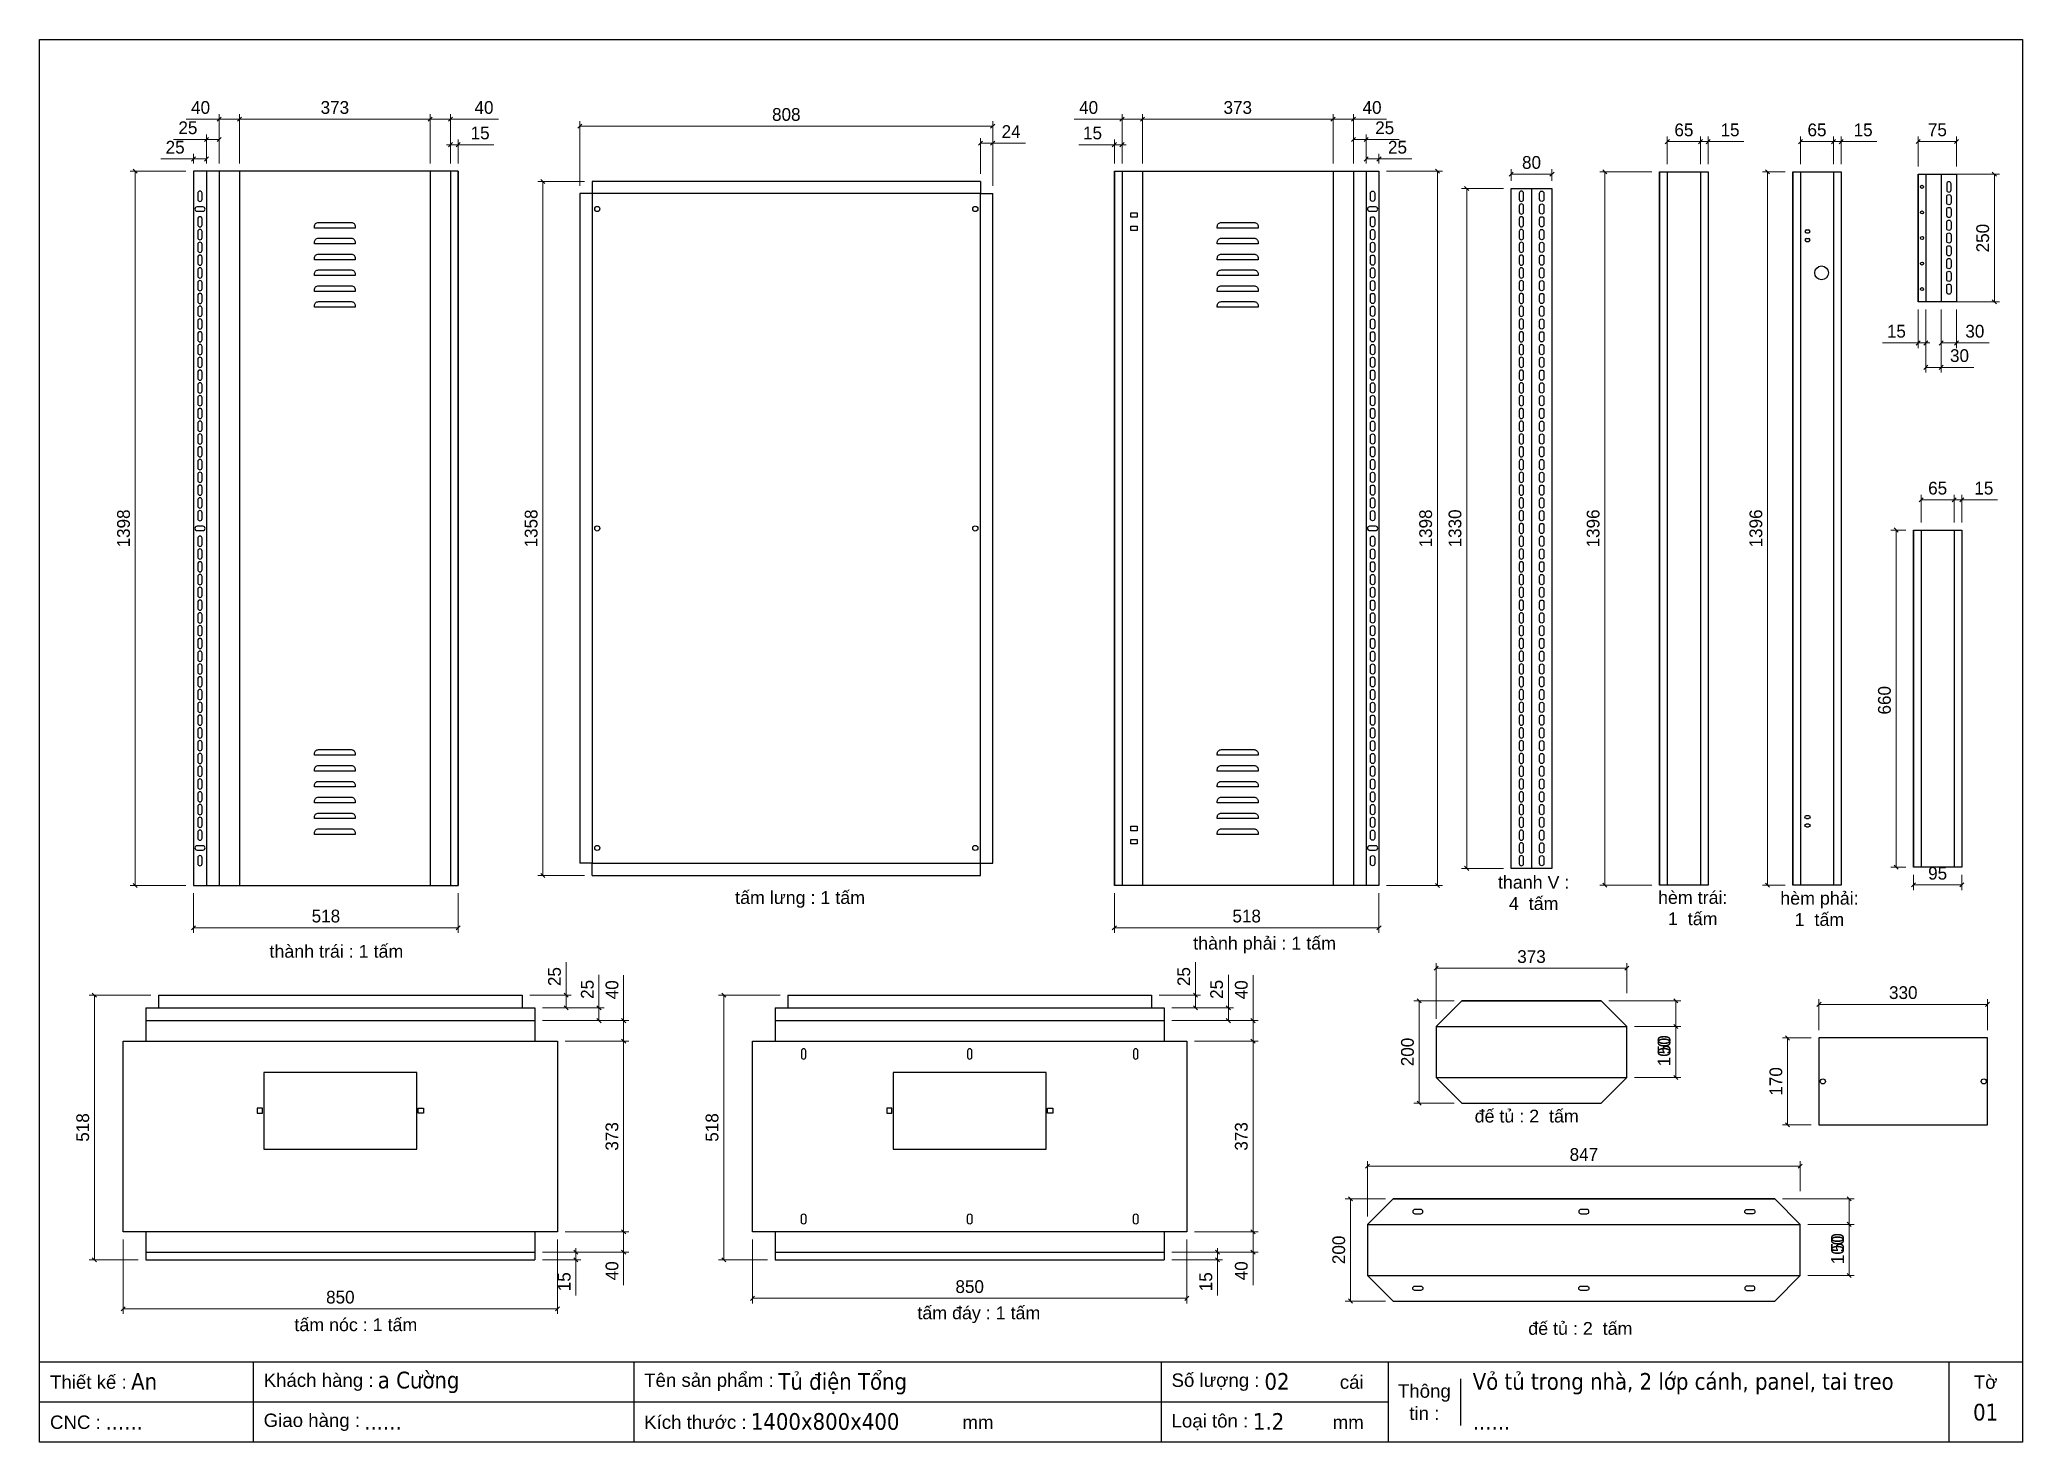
# Model space of a CAD drawing. Header units: millimetres. Extents: x 0 to 3881, y 0 to 2744.
import ezdxf
from ezdxf.enums import TextEntityAlignment as Align

# ---------------------------------------------------------------- set-up
doc = ezdxf.new("R2010")
doc.units = ezdxf.units.MM
doc.layers.add('DIM', color=253, linetype='Continuous')
doc.styles.add('Arial', font='arial.ttf')
doc.styles.add('Tahoma (Input Text)', font='tahoma.ttf')
doc.dimstyles.new('Dim-25', dxfattribs={"dimtxt": 25, "dimasz": 8, "dimexe": 10, "dimexo": 15, "dimgap": 10, "dimtad": 1, "dimdec": 0, "dimtxsty": 'Standard', "dimblk": 'OBLIQUE', "dimcen": 10, "dimclrd": 5, "dimclre": 5, "dimclrt": 3, "dimazin": 3, "dimtfac": 1, "dimtdec": 0, "dimtmove": 0, "dimatfit": 3, "dimldrblk": 'OBLIQUE', "dimlwd": 9, "dimlwe": 9})

msp = doc.modelspace()

# ---------------------------------------------------------------- texts
at = {"color": 7, "char_height": 25, "width": 699.046, "attachment_point": 5}
for s, insert in [('{\\fArial|b0|i0|c0|p34;thanh V : \\P4  tấm}', (2924.6, 1074.8)), ('{\\fArial|b0|i0|c0|p34;tấm lưng : 1 tấm}', (1488.6, 1062.1)), ('{\\fArial|b0|i0|c0|p34;hèm trái: \\P1  tấm}', (3236, 1045)), ('{\\fArial|b0|i0|c0|p34;hèm phải: \\P1  tấm}', (3484, 1043.5)), ('{\\fArial|b0|i0|c0|p34;thành trái : 1 tấm}', (580.9, 960.5)), ('{\\fArial|b0|i0|c0|p34;thành phải : 1 tấm}', (2397.9, 972.8)), ('{\\fArial|b0|i0|c0|p34;đế tủ : 2  tấm}', (2911, 638.1)), ('{\\fArial|b0|i0|c0|p34;tấm nóc : 1 tấm}', (619, 229.9)), ('{\\fArial|b0|i0|c0|p34;tấm đáy : 1 tấm}', (1838.5, 249.5)), ('{\\fArial|b0|i0|c0|p34;đế tủ : 2  tấm}', (3016, 222.7))]:
    msp.add_mtext(s, dxfattribs=dict(at, insert=insert))

# ---------------------------------------------------------------- blocks, each defined once
blk = doc.blocks.new('*D1')
at = {"color": 0, "linetype": 'ByBlock', "lineweight": -2}
for p, q in [((800.4, 2534.8), (808.4, 2542.8)), ((823.4, 2542.8), (815.4, 2534.8))]:
    blk.add_line(p, q, dxfattribs=at)
at = {"layer": 'Defpoints', "color": 0, "ltscale": 3, "transparency": 16777216}
for p in [(819.4, 2538.8), (804.4, 2486.8), (819.4, 2486.8)]:
    blk.add_point(p, dxfattribs=at)
at = {"layer": 'DIM', "color": 5, "lineweight": 9, "ltscale": 3, "transparency": 16777216}
for p, q in [((804.4, 2538.8), (796.4, 2538.8)), ((804.4, 2501.8), (804.4, 2548.8)), ((804.4, 2538.8), (819.4, 2538.8)), ((819.4, 2501.8), (819.4, 2548.8)), ((819.4, 2538.8), (889, 2538.8))]:
    blk.add_line(p, q, dxfattribs=at)
at = {"layer": 'DIM', "color": 3, "ltscale": 3, "transparency": 16777216, "insert": (862.2, 2561.6), "char_height": 25, "attachment_point": 5}
blk.add_mtext('15', dxfattribs=at)
blk = doc.blocks.new('_Oblique')
at = {"color": 0, "linetype": 'ByBlock', "lineweight": -2}
blk.add_line((-0.5, -0.5), (0.5, 0.5), dxfattribs=at)
blk = doc.blocks.new('*D2')
at = {"color": 0, "linetype": 'ByBlock', "lineweight": -2}
for p, q in [((768.4, 2592.7), (760.4, 2584.7)), ((800.4, 2584.7), (808.4, 2592.7))]:
    blk.add_line(p, q, dxfattribs=at)
at = {"layer": 'Defpoints', "color": 0, "ltscale": 3, "transparency": 16777216}
for p in [(764.4, 2588.7), (764.4, 2486.8), (804.4, 2486.8)]:
    blk.add_point(p, dxfattribs=at)
at = {"layer": 'DIM', "color": 5, "lineweight": 9, "ltscale": 3, "transparency": 16777216}
for p, q in [((764.4, 2501.8), (764.4, 2598.7)), ((764.4, 2588.7), (804.4, 2588.7)), ((804.4, 2501.8), (804.4, 2598.7)), ((804.4, 2588.7), (898.2, 2588.7))]:
    blk.add_line(p, q, dxfattribs=at)
at = {"layer": 'DIM', "color": 3, "ltscale": 3, "transparency": 16777216, "insert": (869.8, 2611.5), "char_height": 25, "attachment_point": 5}
blk.add_mtext('40', dxfattribs=at)
blk = doc.blocks.new('*D3')
at = {"color": 0, "linetype": 'ByBlock', "lineweight": -2}
for p, q in [((395.4, 2592.7), (387.4, 2584.7)), ((760.4, 2584.7), (768.4, 2592.7))]:
    blk.add_line(p, q, dxfattribs=at)
at = {"layer": 'Defpoints', "color": 0, "ltscale": 3, "transparency": 16777216}
for p in [(391.4, 2588.7), (391.4, 2486.8), (764.4, 2486.8)]:
    blk.add_point(p, dxfattribs=at)
at = {"layer": 'DIM', "color": 5, "lineweight": 9, "ltscale": 3, "transparency": 16777216}
for p, q in [((391.4, 2501.8), (391.4, 2598.7)), ((764.4, 2588.7), (391.4, 2588.7)), ((764.4, 2501.8), (764.4, 2598.7))]:
    blk.add_line(p, q, dxfattribs=at)
at = {"layer": 'DIM', "color": 3, "ltscale": 3, "transparency": 16777216, "insert": (577.9, 2611.5), "char_height": 25, "attachment_point": 5}
blk.add_mtext('373', dxfattribs=at)
blk = doc.blocks.new('*D4')
at = {"color": 0, "linetype": 'ByBlock', "lineweight": -2}
for p, q in [((355.4, 2592.7), (347.4, 2584.7)), ((387.4, 2584.7), (395.4, 2592.7))]:
    blk.add_line(p, q, dxfattribs=at)
at = {"layer": 'Defpoints', "color": 0, "ltscale": 3, "transparency": 16777216}
for p in [(351.4, 2588.7), (351.4, 2486.8), (391.4, 2486.8)]:
    blk.add_point(p, dxfattribs=at)
at = {"layer": 'DIM', "color": 5, "lineweight": 9, "ltscale": 3, "transparency": 16777216}
for p, q in [((351.4, 2588.7), (286.7, 2588.7)), ((351.4, 2501.8), (351.4, 2598.7)), ((391.4, 2588.7), (351.4, 2588.7)), ((391.4, 2501.8), (391.4, 2598.7))]:
    blk.add_line(p, q, dxfattribs=at)
at = {"layer": 'DIM', "color": 3, "ltscale": 3, "transparency": 16777216, "insert": (315, 2611.5), "char_height": 25, "attachment_point": 5}
blk.add_mtext('40', dxfattribs=at)
blk = doc.blocks.new('*D5')
at = {"color": 0, "linetype": 'ByBlock', "lineweight": -2}
for p, q in [((330.4, 2553), (322.4, 2545)), ((347.4, 2545), (355.4, 2553))]:
    blk.add_line(p, q, dxfattribs=at)
at = {"layer": 'Defpoints', "color": 0, "ltscale": 3, "transparency": 16777216}
for p in [(326.4, 2549), (326.4, 2486.8), (351.4, 2486.8)]:
    blk.add_point(p, dxfattribs=at)
at = {"layer": 'DIM', "color": 5, "lineweight": 9, "ltscale": 3, "transparency": 16777216}
for p, q in [((326.4, 2549), (262, 2549)), ((326.4, 2501.8), (326.4, 2559)), ((351.4, 2549), (326.4, 2549)), ((351.4, 2501.8), (351.4, 2559))]:
    blk.add_line(p, q, dxfattribs=at)
at = {"layer": 'DIM', "color": 3, "ltscale": 3, "transparency": 16777216, "insert": (290.2, 2571.8), "char_height": 25, "attachment_point": 5}
blk.add_mtext('25', dxfattribs=at)
blk = doc.blocks.new('*D6')
at = {"color": 0, "linetype": 'ByBlock', "lineweight": -2}
for p, q in [((305.4, 2514.9), (297.4, 2506.9)), ((322.4, 2506.9), (330.4, 2514.9))]:
    blk.add_line(p, q, dxfattribs=at)
at = {"layer": 'Defpoints', "color": 0, "ltscale": 3, "transparency": 16777216}
for p in [(301.4, 2510.9), (301.4, 2486.8), (326.4, 2486.8)]:
    blk.add_point(p, dxfattribs=at)
at = {"layer": 'DIM', "color": 5, "lineweight": 9, "ltscale": 3, "transparency": 16777216}
for p, q in [((301.4, 2510.9), (237, 2510.9)), ((301.4, 2501.8), (301.4, 2520.9)), ((326.4, 2510.9), (301.4, 2510.9)), ((326.4, 2501.8), (326.4, 2520.9))]:
    blk.add_line(p, q, dxfattribs=at)
at = {"layer": 'DIM', "color": 3, "ltscale": 3, "transparency": 16777216, "insert": (265.2, 2533.7), "char_height": 25, "attachment_point": 5}
blk.add_mtext('25', dxfattribs=at)
blk = doc.blocks.new('*D7')
at = {"color": 0, "linetype": 'ByBlock', "lineweight": -2}
for p, q in [((191.1, 2482.8), (183.1, 2490.8)), ((183.1, 1093.2), (191.1, 1085.2))]:
    blk.add_line(p, q, dxfattribs=at)
at = {"layer": 'Defpoints', "color": 0, "ltscale": 3, "transparency": 16777216}
for p in [(301.4, 2486.8), (187.1, 1089.2), (301.4, 1089.2)]:
    blk.add_point(p, dxfattribs=at)
at = {"layer": 'DIM', "color": 5, "lineweight": 9, "ltscale": 3, "transparency": 16777216}
for p, q in [((286.4, 2486.8), (177.1, 2486.8)), ((187.1, 2486.8), (187.1, 1089.2)), ((286.4, 1089.2), (177.1, 1089.2))]:
    blk.add_line(p, q, dxfattribs=at)
at = {"layer": 'DIM', "color": 3, "ltscale": 3, "transparency": 16777216, "insert": (164.3, 1788), "char_height": 25, "attachment_point": 5, "rotation": 90}
blk.add_mtext('1398', dxfattribs=at)
blk = doc.blocks.new('*D8')
at = {"color": 0, "linetype": 'ByBlock', "lineweight": -2}
for p, q in [((305.4, 1010.8), (297.4, 1002.8)), ((815.4, 1002.8), (823.4, 1010.8))]:
    blk.add_line(p, q, dxfattribs=at)
at = {"layer": 'Defpoints', "color": 0, "ltscale": 3, "transparency": 16777216}
for p in [(301.4, 1089.2), (819.4, 1089.2), (819.4, 1006.8)]:
    blk.add_point(p, dxfattribs=at)
at = {"layer": 'DIM', "color": 5, "lineweight": 9, "ltscale": 3, "transparency": 16777216}
for p, q in [((301.4, 1074.2), (301.4, 996.8)), ((819.4, 1074.2), (819.4, 996.8)), ((301.4, 1006.8), (819.4, 1006.8))]:
    blk.add_line(p, q, dxfattribs=at)
at = {"layer": 'DIM', "color": 3, "ltscale": 3, "transparency": 16777216, "insert": (560.4, 1029.5), "char_height": 25, "attachment_point": 5}
blk.add_mtext('518', dxfattribs=at)
blk = doc.blocks.new('khungtenAsean2')
at = {"color": 7}
for p, q in [((2970, -1980), (0, -1980)), ((320, -1980), (320, -2100)), ((890, -1980), (890, -2100)), ((1680, -1980), (1680, -2100)), ((2020, -1980), (2020, -2100)), ((2860, -1980), (2860, -2100)), ((2128.3, -2005), (2128.3, -2075)), ((2020, -2040), (0, -2040))]:
    blk.add_line(p, q, dxfattribs=at)
blk.add_lwpolyline([(0, 0), (2970, 0), (2970, -2100), (0, -2100)], close=True, dxfattribs=at)
at = {"color": 2, "char_height": 20, "style": 'Arial'}
for s, insert, width, attachment_point in [('  Thiết kế :', (0, -2010), 917.634, 4), ('  Khách hàng :', (320, -2010), 917.634, 4), ('  Tên sản phẩm :', (890, -2010), 917.634, 4), ('  Số lượng :', (1680, -2010), 917.634, 4), ('cái', (1947.6, -2010), 917.634, 4), ('Thông\\Ptin :', (2074.2, -2040), 108.311, 5), ('Tờ', (2915, -2010), 110, 5), ('  CNC :', (0, -2070), 917.634, 4), ('  Giao hàng :', (320, -2070), 917.634, 4), ('  Kích thước :', (890, -2070), 917.634, 4), ('mm', (1382.3, -2070), 917.634, 4), ('  Loại tôn :', (1680, -2070), 917.634, 4), ('mm', (1936.9, -2070), 917.634, 4)]:
    blk.add_mtext(s, dxfattribs=dict(at, insert=insert, width=width, attachment_point=attachment_point))
at = {"color": 1, "style": 'Tahoma (Input Text)', "flags": 8}
for tag, p in [('#01', (137.1, -2021.3)), ('#03', (506.6, -2019.3)), ('#05', (1106.6, -2021.3)), ('#07', (1834.7, -2021.3)), ('#09', (2146.7, -2021.3)), ('#02', (98.5, -2081.3)), ('#04', (486.1, -2081.3)), ('#06', (1065.3, -2081.3)), ('#08', (1817.4, -2081.3)), ('#10', (2146.7, -2081.3))]:
    blk.add_attdef(tag, p, '', height=25, dxfattribs=at)
blk.add_attdef('#11', text='', height=25, dxfattribs=at).set_placement((2915, -2067.3), align=Align.CENTER)
blk = doc.blocks.new('*D9')
at = {"color": 0, "linetype": 'ByBlock', "lineweight": -2}
for p, q in [((1845.6, 2545.9), (1837.6, 2537.9)), ((1861.6, 2537.9), (1869.6, 2545.9))]:
    blk.add_line(p, q, dxfattribs=at)
at = {"layer": 'Defpoints', "color": 0, "ltscale": 3, "transparency": 16777216}
for p in [(1865.6, 2541.9), (1841.6, 2467), (1865.6, 2443)]:
    blk.add_point(p, dxfattribs=at)
at = {"layer": 'DIM', "color": 5, "lineweight": 9, "ltscale": 3, "transparency": 16777216}
for p, q in [((1841.6, 2482), (1841.6, 2551.9)), ((1841.6, 2541.9), (1865.6, 2541.9)), ((1865.6, 2458), (1865.6, 2551.9)), ((1865.6, 2541.9), (1929.7, 2541.9))]:
    blk.add_line(p, q, dxfattribs=at)
at = {"layer": 'DIM', "color": 3, "ltscale": 3, "transparency": 16777216, "insert": (1901.7, 2564.5), "char_height": 25, "attachment_point": 5}
blk.add_mtext('24', dxfattribs=at)
blk = doc.blocks.new('*D10')
at = {"color": 0, "linetype": 'ByBlock', "lineweight": -2}
for p, q in [((1061.6, 2579), (1053.6, 2571)), ((1861.6, 2571), (1869.6, 2579))]:
    blk.add_line(p, q, dxfattribs=at)
at = {"layer": 'Defpoints', "color": 0, "ltscale": 3, "transparency": 16777216}
for p in [(1057.6, 2575), (1057.6, 2443), (1865.6, 2443)]:
    blk.add_point(p, dxfattribs=at)
at = {"layer": 'DIM', "color": 5, "lineweight": 9, "ltscale": 3, "transparency": 16777216}
for p, q in [((1057.6, 2458), (1057.6, 2585)), ((1865.6, 2575), (1057.6, 2575)), ((1865.6, 2458), (1865.6, 2585))]:
    blk.add_line(p, q, dxfattribs=at)
at = {"layer": 'DIM', "color": 3, "ltscale": 3, "transparency": 16777216, "insert": (1461.6, 2597.8), "char_height": 25, "attachment_point": 5}
blk.add_mtext('808', dxfattribs=at)
blk = doc.blocks.new('*D11')
at = {"color": 0, "linetype": 'ByBlock', "lineweight": -2}
for p, q in [((989, 2463), (981, 2471)), ((981, 1113), (989, 1105))]:
    blk.add_line(p, q, dxfattribs=at)
at = {"layer": 'Defpoints', "color": 0, "ltscale": 3, "transparency": 16777216}
for p in [(1081.6, 2467), (985, 1109), (1081.6, 1109)]:
    blk.add_point(p, dxfattribs=at)
at = {"layer": 'DIM', "color": 5, "lineweight": 9, "ltscale": 3, "transparency": 16777216}
for p, q in [((1066.6, 2467), (975, 2467)), ((985, 2467), (985, 1109)), ((1066.6, 1109), (975, 1109))]:
    blk.add_line(p, q, dxfattribs=at)
at = {"layer": 'DIM', "color": 3, "ltscale": 3, "transparency": 16777216, "insert": (962.2, 1788), "char_height": 25, "attachment_point": 5, "rotation": 90}
blk.add_mtext('1358', dxfattribs=at)
blk = doc.blocks.new('*D12')
at = {"color": 0, "linetype": 'ByBlock', "lineweight": -2}
for p, q in [((2099.8, 2534.8), (2107.8, 2542.8)), ((2122.8, 2542.8), (2114.8, 2534.8))]:
    blk.add_line(p, q, dxfattribs=at)
at = {"layer": 'Defpoints', "color": 0, "ltscale": 3, "transparency": 16777216}
for p in [(2103.8, 2538.8), (2103.8, 2486.8), (2118.8, 2486.8)]:
    blk.add_point(p, dxfattribs=at)
at = {"layer": 'DIM', "color": 5, "lineweight": 9, "ltscale": 3, "transparency": 16777216}
for p, q in [((2103.8, 2538.8), (2034.1, 2538.8)), ((2103.8, 2501.8), (2103.8, 2548.8)), ((2118.8, 2538.8), (2103.8, 2538.8)), ((2118.8, 2501.8), (2118.8, 2548.8)), ((2118.8, 2538.8), (2126.8, 2538.8))]:
    blk.add_line(p, q, dxfattribs=at)
at = {"layer": 'DIM', "color": 3, "ltscale": 3, "transparency": 16777216, "insert": (2061, 2561.6), "char_height": 25, "attachment_point": 5}
blk.add_mtext('15', dxfattribs=at)
blk = doc.blocks.new('*D13')
at = {"color": 0, "linetype": 'ByBlock', "lineweight": -2}
for p, q in [((2122.8, 2592.7), (2114.8, 2584.7)), ((2154.8, 2584.7), (2162.8, 2592.7))]:
    blk.add_line(p, q, dxfattribs=at)
at = {"layer": 'Defpoints', "color": 0, "ltscale": 3, "transparency": 16777216}
for p in [(2158.8, 2588.7), (2118.8, 2486.8), (2158.8, 2486.8)]:
    blk.add_point(p, dxfattribs=at)
at = {"layer": 'DIM', "color": 5, "lineweight": 9, "ltscale": 3, "transparency": 16777216}
for p, q in [((2118.8, 2588.7), (2025, 2588.7)), ((2118.8, 2501.8), (2118.8, 2598.7)), ((2158.8, 2588.7), (2118.8, 2588.7)), ((2158.8, 2501.8), (2158.8, 2598.7))]:
    blk.add_line(p, q, dxfattribs=at)
at = {"layer": 'DIM', "color": 3, "ltscale": 3, "transparency": 16777216, "insert": (2053.4, 2611.5), "char_height": 25, "attachment_point": 5}
blk.add_mtext('40', dxfattribs=at)
blk = doc.blocks.new('*D14')
at = {"color": 0, "linetype": 'ByBlock', "lineweight": -2}
for p, q in [((2162.8, 2592.7), (2154.8, 2584.7)), ((2527.8, 2584.7), (2535.8, 2592.7))]:
    blk.add_line(p, q, dxfattribs=at)
at = {"layer": 'Defpoints', "color": 0, "ltscale": 3, "transparency": 16777216}
for p in [(2531.8, 2588.7), (2158.8, 2486.8), (2531.8, 2486.8)]:
    blk.add_point(p, dxfattribs=at)
at = {"layer": 'DIM', "color": 5, "lineweight": 9, "ltscale": 3, "transparency": 16777216}
for p, q in [((2158.8, 2501.8), (2158.8, 2598.7)), ((2158.8, 2588.7), (2531.8, 2588.7)), ((2531.8, 2501.8), (2531.8, 2598.7))]:
    blk.add_line(p, q, dxfattribs=at)
at = {"layer": 'DIM', "color": 3, "ltscale": 3, "transparency": 16777216, "insert": (2345.3, 2611.5), "char_height": 25, "attachment_point": 5}
blk.add_mtext('373', dxfattribs=at)
blk = doc.blocks.new('*D15')
at = {"color": 0, "linetype": 'ByBlock', "lineweight": -2}
for p, q in [((2535.8, 2592.7), (2527.8, 2584.7)), ((2567.8, 2584.7), (2575.8, 2592.7))]:
    blk.add_line(p, q, dxfattribs=at)
at = {"layer": 'Defpoints', "color": 0, "ltscale": 3, "transparency": 16777216}
for p in [(2571.8, 2588.7), (2531.8, 2486.8), (2571.8, 2486.8)]:
    blk.add_point(p, dxfattribs=at)
at = {"layer": 'DIM', "color": 5, "lineweight": 9, "ltscale": 3, "transparency": 16777216}
for p, q in [((2531.8, 2501.8), (2531.8, 2598.7)), ((2531.8, 2588.7), (2571.8, 2588.7)), ((2571.8, 2501.8), (2571.8, 2598.7)), ((2571.8, 2588.7), (2636.5, 2588.7))]:
    blk.add_line(p, q, dxfattribs=at)
at = {"layer": 'DIM', "color": 3, "ltscale": 3, "transparency": 16777216, "insert": (2608.2, 2611.5), "char_height": 25, "attachment_point": 5}
blk.add_mtext('40', dxfattribs=at)
blk = doc.blocks.new('*D16')
at = {"color": 0, "linetype": 'ByBlock', "lineweight": -2}
for p, q in [((2575.8, 2553), (2567.8, 2545)), ((2592.8, 2545), (2600.8, 2553))]:
    blk.add_line(p, q, dxfattribs=at)
at = {"layer": 'Defpoints', "color": 0, "ltscale": 3, "transparency": 16777216}
for p in [(2596.8, 2549), (2571.8, 2486.8), (2596.8, 2486.8)]:
    blk.add_point(p, dxfattribs=at)
at = {"layer": 'DIM', "color": 5, "lineweight": 9, "ltscale": 3, "transparency": 16777216}
for p, q in [((2571.8, 2501.8), (2571.8, 2559)), ((2571.8, 2549), (2596.8, 2549)), ((2596.8, 2501.8), (2596.8, 2559)), ((2596.8, 2549), (2661.2, 2549))]:
    blk.add_line(p, q, dxfattribs=at)
at = {"layer": 'DIM', "color": 3, "ltscale": 3, "transparency": 16777216, "insert": (2633, 2571.8), "char_height": 25, "attachment_point": 5}
blk.add_mtext('25', dxfattribs=at)
blk = doc.blocks.new('*D17')
at = {"color": 0, "linetype": 'ByBlock', "lineweight": -2}
for p, q in [((2600.8, 2514.9), (2592.8, 2506.9)), ((2617.8, 2506.9), (2625.8, 2514.9))]:
    blk.add_line(p, q, dxfattribs=at)
at = {"layer": 'Defpoints', "color": 0, "ltscale": 3, "transparency": 16777216}
for p in [(2596.8, 2486.8), (2621.8, 2510.9), (2621.8, 2486.8)]:
    blk.add_point(p, dxfattribs=at)
at = {"layer": 'DIM', "color": 5, "lineweight": 9, "ltscale": 3, "transparency": 16777216}
for p, q in [((2596.8, 2501.8), (2596.8, 2520.9)), ((2596.8, 2510.9), (2621.8, 2510.9)), ((2621.8, 2501.8), (2621.8, 2520.9)), ((2621.8, 2510.9), (2686.2, 2510.9))]:
    blk.add_line(p, q, dxfattribs=at)
at = {"layer": 'DIM', "color": 3, "ltscale": 3, "transparency": 16777216, "insert": (2658, 2533.7), "char_height": 25, "attachment_point": 5}
blk.add_mtext('25', dxfattribs=at)
blk = doc.blocks.new('*D18')
at = {"color": 0, "linetype": 'ByBlock', "lineweight": -2}
for p, q in [((2740.1, 2482.8), (2732.1, 2490.8)), ((2732.1, 1093.2), (2740.1, 1085.2))]:
    blk.add_line(p, q, dxfattribs=at)
at = {"layer": 'Defpoints', "color": 0, "ltscale": 3, "transparency": 16777216}
for p in [(2621.8, 2486.8), (2621.8, 1089.2), (2736.1, 1089.2)]:
    blk.add_point(p, dxfattribs=at)
at = {"layer": 'DIM', "color": 5, "lineweight": 9, "ltscale": 3, "transparency": 16777216}
for p, q in [((2636.8, 2486.8), (2746.1, 2486.8)), ((2736.1, 2486.8), (2736.1, 1089.2)), ((2636.8, 1089.2), (2746.1, 1089.2))]:
    blk.add_line(p, q, dxfattribs=at)
at = {"layer": 'DIM', "color": 3, "ltscale": 3, "transparency": 16777216, "insert": (2713.3, 1788), "char_height": 25, "attachment_point": 5, "rotation": 90}
blk.add_mtext('1398', dxfattribs=at)
blk = doc.blocks.new('*D19')
at = {"color": 0, "linetype": 'ByBlock', "lineweight": -2}
for p, q in [((2107.8, 1010.8), (2099.8, 1002.8)), ((2617.8, 1002.8), (2625.8, 1010.8))]:
    blk.add_line(p, q, dxfattribs=at)
at = {"layer": 'Defpoints', "color": 0, "ltscale": 3, "transparency": 16777216}
for p in [(2103.8, 1089.2), (2621.8, 1089.2), (2103.8, 1006.8)]:
    blk.add_point(p, dxfattribs=at)
at = {"layer": 'DIM', "color": 5, "lineweight": 9, "ltscale": 3, "transparency": 16777216}
for p, q in [((2103.8, 1074.2), (2103.8, 996.8)), ((2621.8, 1074.2), (2621.8, 996.8)), ((2621.8, 1006.8), (2103.8, 1006.8))]:
    blk.add_line(p, q, dxfattribs=at)
at = {"layer": 'DIM', "color": 3, "ltscale": 3, "transparency": 16777216, "insert": (2362.8, 1029.5), "char_height": 25, "attachment_point": 5}
blk.add_mtext('518', dxfattribs=at)
blk = doc.blocks.new('*D20')
at = {"color": 0, "linetype": 'ByBlock', "lineweight": -2}
for p, q in [((1147.2, 781), (1139.2, 789)), ((1139.2, 416), (1147.2, 408))]:
    blk.add_line(p, q, dxfattribs=at)
at = {"layer": 'Defpoints', "color": 0, "ltscale": 3, "transparency": 16777216}
for p in [(1013.6, 785), (1013.6, 412), (1143.2, 412)]:
    blk.add_point(p, dxfattribs=at)
at = {"layer": 'DIM', "color": 5, "lineweight": 9, "ltscale": 3, "transparency": 16777216}
for p, q in [((1028.6, 785), (1153.2, 785)), ((1143.2, 785), (1143.2, 412)), ((1028.6, 412), (1153.2, 412))]:
    blk.add_line(p, q, dxfattribs=at)
at = {"layer": 'DIM', "color": 3, "ltscale": 3, "transparency": 16777216, "insert": (1120.4, 598.5), "char_height": 25, "attachment_point": 5, "rotation": 90}
blk.add_mtext('373', dxfattribs=at)
blk = doc.blocks.new('*D21')
at = {"color": 0, "linetype": 'ByBlock', "lineweight": -2}
for p, q in [((111.1, 871), (103.1, 879)), ((103.1, 361), (111.1, 353))]:
    blk.add_line(p, q, dxfattribs=at)
at = {"layer": 'Defpoints', "color": 0, "ltscale": 3, "transparency": 16777216}
for p in [(232.6, 875), (107.1, 357), (207.6, 357)]:
    blk.add_point(p, dxfattribs=at)
at = {"layer": 'DIM', "color": 5, "lineweight": 9, "ltscale": 3, "transparency": 16777216}
for p, q in [((217.6, 875), (97.1, 875)), ((107.1, 875), (107.1, 357)), ((192.6, 357), (97.1, 357))]:
    blk.add_line(p, q, dxfattribs=at)
at = {"layer": 'DIM', "color": 3, "ltscale": 3, "transparency": 16777216, "insert": (84.4, 616), "char_height": 25, "attachment_point": 5, "rotation": 90}
blk.add_mtext('518', dxfattribs=at)
blk = doc.blocks.new('*D22')
at = {"color": 0, "linetype": 'ByBlock', "lineweight": -2}
for p, q in [((1034.6, 871), (1026.6, 879)), ((1026.6, 854), (1034.6, 846))]:
    blk.add_line(p, q, dxfattribs=at)
at = {"layer": 'Defpoints', "color": 0, "ltscale": 3, "transparency": 16777216}
for p in [(944.6, 875), (1030.6, 875), (969.6, 850)]:
    blk.add_point(p, dxfattribs=at)
at = {"layer": 'DIM', "color": 5, "lineweight": 9, "ltscale": 3, "transparency": 16777216}
for p, q in [((1030.6, 875), (1030.6, 939.4)), ((959.6, 875), (1040.6, 875)), ((1030.6, 850), (1030.6, 875)), ((984.6, 850), (1040.6, 850))]:
    blk.add_line(p, q, dxfattribs=at)
at = {"layer": 'DIM', "color": 3, "ltscale": 3, "transparency": 16777216, "insert": (1007.9, 911.2), "char_height": 25, "attachment_point": 5, "rotation": 90}
blk.add_mtext('25', dxfattribs=at)
blk = doc.blocks.new('*D23')
at = {"color": 0, "linetype": 'ByBlock', "lineweight": -2}
for p, q in [((1098.9, 846), (1090.9, 854)), ((1090.9, 829), (1098.9, 821))]:
    blk.add_line(p, q, dxfattribs=at)
at = {"layer": 'Defpoints', "color": 0, "ltscale": 3, "transparency": 16777216}
for p in [(969.6, 850), (969.6, 825), (1094.9, 850)]:
    blk.add_point(p, dxfattribs=at)
at = {"layer": 'DIM', "color": 5, "lineweight": 9, "ltscale": 3, "transparency": 16777216}
for p, q in [((1094.9, 850), (1094.9, 914.4)), ((984.6, 850), (1104.9, 850)), ((984.6, 825), (1104.9, 825)), ((1094.9, 825), (1094.9, 850))]:
    blk.add_line(p, q, dxfattribs=at)
at = {"layer": 'DIM', "color": 3, "ltscale": 3, "transparency": 16777216, "insert": (1072.2, 886.2), "char_height": 25, "attachment_point": 5, "rotation": 90}
blk.add_mtext('25', dxfattribs=at)
blk = doc.blocks.new('*D24')
at = {"color": 0, "linetype": 'ByBlock', "lineweight": -2}
for p, q in [((1147.2, 821), (1139.2, 829)), ((1139.2, 789), (1147.2, 781))]:
    blk.add_line(p, q, dxfattribs=at)
at = {"layer": 'Defpoints', "color": 0, "ltscale": 3, "transparency": 16777216}
for p in [(969.6, 825), (1013.6, 785), (1143.2, 785)]:
    blk.add_point(p, dxfattribs=at)
at = {"layer": 'DIM', "color": 5, "lineweight": 9, "ltscale": 3, "transparency": 16777216}
for p, q in [((1143.2, 825), (1143.2, 913.8)), ((984.6, 825), (1153.2, 825)), ((1143.2, 785), (1143.2, 825)), ((1028.6, 785), (1153.2, 785))]:
    blk.add_line(p, q, dxfattribs=at)
at = {"layer": 'DIM', "color": 3, "ltscale": 3, "transparency": 16777216, "insert": (1120.5, 885.4), "char_height": 25, "attachment_point": 5, "rotation": 90}
blk.add_mtext('40', dxfattribs=at)
blk = doc.blocks.new('*D25')
at = {"color": 0, "linetype": 'ByBlock', "lineweight": -2}
for p, q in [((1147.2, 408), (1139.2, 416)), ((1139.2, 376), (1147.2, 368))]:
    blk.add_line(p, q, dxfattribs=at)
at = {"layer": 'Defpoints', "color": 0, "ltscale": 3, "transparency": 16777216}
for p in [(1013.6, 412), (969.6, 372), (1143.2, 372)]:
    blk.add_point(p, dxfattribs=at)
at = {"layer": 'DIM', "color": 5, "lineweight": 9, "ltscale": 3, "transparency": 16777216}
for p, q in [((1028.6, 412), (1153.2, 412)), ((1143.2, 412), (1143.2, 372)), ((984.6, 372), (1153.2, 372)), ((1143.2, 372), (1143.2, 307.3))]:
    blk.add_line(p, q, dxfattribs=at)
at = {"layer": 'DIM', "color": 3, "ltscale": 3, "transparency": 16777216, "insert": (1120.5, 335.6), "char_height": 25, "attachment_point": 5, "rotation": 90}
blk.add_mtext('40', dxfattribs=at)
blk = doc.blocks.new('*D26')
at = {"color": 0, "linetype": 'ByBlock', "lineweight": -2}
for p, q in [((1045.7, 376), (1053.7, 368)), ((1053.7, 353), (1045.7, 361))]:
    blk.add_line(p, q, dxfattribs=at)
at = {"layer": 'Defpoints', "color": 0, "ltscale": 3, "transparency": 16777216}
for p in [(969.6, 372), (969.6, 357), (1049.7, 357)]:
    blk.add_point(p, dxfattribs=at)
at = {"layer": 'DIM', "color": 5, "lineweight": 9, "ltscale": 3, "transparency": 16777216}
for p, q in [((984.6, 372), (1059.7, 372)), ((984.6, 357), (1059.7, 357)), ((1049.7, 372), (1049.7, 380)), ((1049.7, 372), (1049.7, 357)), ((1049.7, 357), (1049.7, 287.3))]:
    blk.add_line(p, q, dxfattribs=at)
at = {"layer": 'DIM', "color": 3, "ltscale": 3, "transparency": 16777216, "insert": (1026.9, 314.2), "char_height": 25, "attachment_point": 5, "rotation": 90}
blk.add_mtext('15', dxfattribs=at)
blk = doc.blocks.new('*D27')
at = {"color": 0, "linetype": 'ByBlock', "lineweight": -2}
for p, q in [((2379.2, 781), (2371.2, 789)), ((2371.2, 416), (2379.2, 408))]:
    blk.add_line(p, q, dxfattribs=at)
at = {"layer": 'Defpoints', "color": 0, "ltscale": 3, "transparency": 16777216}
for p in [(2245.6, 785), (2245.6, 412), (2375.2, 412)]:
    blk.add_point(p, dxfattribs=at)
at = {"layer": 'DIM', "color": 5, "lineweight": 9, "ltscale": 3, "transparency": 16777216}
for p, q in [((2260.6, 785), (2385.2, 785)), ((2375.2, 785), (2375.2, 412)), ((2260.6, 412), (2385.2, 412))]:
    blk.add_line(p, q, dxfattribs=at)
at = {"layer": 'DIM', "color": 3, "ltscale": 3, "transparency": 16777216, "insert": (2352.4, 598.5), "char_height": 25, "attachment_point": 5, "rotation": 90}
blk.add_mtext('373', dxfattribs=at)
blk = doc.blocks.new('*D28')
at = {"color": 0, "linetype": 'ByBlock', "lineweight": -2}
for p, q in [((1343.1, 871), (1335.1, 879)), ((1335.1, 361), (1343.1, 353))]:
    blk.add_line(p, q, dxfattribs=at)
at = {"layer": 'Defpoints', "color": 0, "ltscale": 3, "transparency": 16777216}
for p in [(1464.6, 875), (1339.1, 357), (1439.6, 357)]:
    blk.add_point(p, dxfattribs=at)
at = {"layer": 'DIM', "color": 5, "lineweight": 9, "ltscale": 3, "transparency": 16777216}
for p, q in [((1449.6, 875), (1329.1, 875)), ((1339.1, 875), (1339.1, 357)), ((1424.6, 357), (1329.1, 357))]:
    blk.add_line(p, q, dxfattribs=at)
at = {"layer": 'DIM', "color": 3, "ltscale": 3, "transparency": 16777216, "insert": (1316.3, 616), "char_height": 25, "attachment_point": 5, "rotation": 90}
blk.add_mtext('518', dxfattribs=at)
blk = doc.blocks.new('*D29')
at = {"color": 0, "linetype": 'ByBlock', "lineweight": -2}
for p, q in [((2266.6, 871), (2258.6, 879)), ((2258.6, 854), (2266.6, 846))]:
    blk.add_line(p, q, dxfattribs=at)
at = {"layer": 'Defpoints', "color": 0, "ltscale": 3, "transparency": 16777216}
for p in [(2176.6, 875), (2262.6, 875), (2201.6, 850)]:
    blk.add_point(p, dxfattribs=at)
at = {"layer": 'DIM', "color": 5, "lineweight": 9, "ltscale": 3, "transparency": 16777216}
for p, q in [((2262.6, 875), (2262.6, 939.4)), ((2191.6, 875), (2272.6, 875)), ((2262.6, 850), (2262.6, 875)), ((2216.6, 850), (2272.6, 850))]:
    blk.add_line(p, q, dxfattribs=at)
at = {"layer": 'DIM', "color": 3, "ltscale": 3, "transparency": 16777216, "insert": (2239.8, 911.2), "char_height": 25, "attachment_point": 5, "rotation": 90}
blk.add_mtext('25', dxfattribs=at)
blk = doc.blocks.new('*D30')
at = {"color": 0, "linetype": 'ByBlock', "lineweight": -2}
for p, q in [((2330.9, 846), (2322.9, 854)), ((2322.9, 829), (2330.9, 821))]:
    blk.add_line(p, q, dxfattribs=at)
at = {"layer": 'Defpoints', "color": 0, "ltscale": 3, "transparency": 16777216}
for p in [(2201.6, 850), (2201.6, 825), (2326.9, 850)]:
    blk.add_point(p, dxfattribs=at)
at = {"layer": 'DIM', "color": 5, "lineweight": 9, "ltscale": 3, "transparency": 16777216}
for p, q in [((2326.9, 850), (2326.9, 914.4)), ((2216.6, 850), (2336.9, 850)), ((2216.6, 825), (2336.9, 825)), ((2326.9, 825), (2326.9, 850))]:
    blk.add_line(p, q, dxfattribs=at)
at = {"layer": 'DIM', "color": 3, "ltscale": 3, "transparency": 16777216, "insert": (2304.1, 886.2), "char_height": 25, "attachment_point": 5, "rotation": 90}
blk.add_mtext('25', dxfattribs=at)
blk = doc.blocks.new('*D31')
at = {"color": 0, "linetype": 'ByBlock', "lineweight": -2}
for p, q in [((2379.2, 821), (2371.2, 829)), ((2371.2, 789), (2379.2, 781))]:
    blk.add_line(p, q, dxfattribs=at)
at = {"layer": 'Defpoints', "color": 0, "ltscale": 3, "transparency": 16777216}
for p in [(2201.6, 825), (2245.6, 785), (2375.2, 785)]:
    blk.add_point(p, dxfattribs=at)
at = {"layer": 'DIM', "color": 5, "lineweight": 9, "ltscale": 3, "transparency": 16777216}
for p, q in [((2375.2, 825), (2375.2, 913.8)), ((2216.6, 825), (2385.2, 825)), ((2375.2, 785), (2375.2, 825)), ((2260.6, 785), (2385.2, 785))]:
    blk.add_line(p, q, dxfattribs=at)
at = {"layer": 'DIM', "color": 3, "ltscale": 3, "transparency": 16777216, "insert": (2352.4, 885.4), "char_height": 25, "attachment_point": 5, "rotation": 90}
blk.add_mtext('40', dxfattribs=at)
blk = doc.blocks.new('*D32')
at = {"color": 0, "linetype": 'ByBlock', "lineweight": -2}
for p, q in [((2379.2, 408), (2371.2, 416)), ((2371.2, 376), (2379.2, 368))]:
    blk.add_line(p, q, dxfattribs=at)
at = {"layer": 'Defpoints', "color": 0, "ltscale": 3, "transparency": 16777216}
for p in [(2245.6, 412), (2201.6, 372), (2375.2, 372)]:
    blk.add_point(p, dxfattribs=at)
at = {"layer": 'DIM', "color": 5, "lineweight": 9, "ltscale": 3, "transparency": 16777216}
for p, q in [((2260.6, 412), (2385.2, 412)), ((2375.2, 412), (2375.2, 372)), ((2216.6, 372), (2385.2, 372)), ((2375.2, 372), (2375.2, 307.3))]:
    blk.add_line(p, q, dxfattribs=at)
at = {"layer": 'DIM', "color": 3, "ltscale": 3, "transparency": 16777216, "insert": (2352.4, 335.6), "char_height": 25, "attachment_point": 5, "rotation": 90}
blk.add_mtext('40', dxfattribs=at)
blk = doc.blocks.new('*D33')
at = {"color": 0, "linetype": 'ByBlock', "lineweight": -2}
for p, q in [((2301.7, 376), (2309.7, 368)), ((2309.7, 353), (2301.7, 361))]:
    blk.add_line(p, q, dxfattribs=at)
at = {"layer": 'Defpoints', "color": 0, "ltscale": 3, "transparency": 16777216}
for p in [(2201.6, 372), (2201.6, 357), (2305.7, 357)]:
    blk.add_point(p, dxfattribs=at)
at = {"layer": 'DIM', "color": 5, "lineweight": 9, "ltscale": 3, "transparency": 16777216}
for p, q in [((2216.6, 372), (2315.7, 372)), ((2216.6, 357), (2315.7, 357)), ((2305.7, 372), (2305.7, 380)), ((2305.7, 372), (2305.7, 357)), ((2305.7, 357), (2305.7, 287.3))]:
    blk.add_line(p, q, dxfattribs=at)
at = {"layer": 'DIM', "color": 3, "ltscale": 3, "transparency": 16777216, "insert": (2283, 314.2), "char_height": 25, "attachment_point": 5, "rotation": 90}
blk.add_mtext('15', dxfattribs=at)
blk = doc.blocks.new('*D34')
at = {"color": 0, "linetype": 'ByBlock', "lineweight": -2}
for p, q in [((1399.6, 285.8), (1391.6, 277.8)), ((2241.6, 277.8), (2249.6, 285.8))]:
    blk.add_line(p, q, dxfattribs=at)
at = {"layer": 'Defpoints', "color": 0, "ltscale": 3, "transparency": 16777216}
for p in [(1395.6, 412), (2245.6, 412), (2245.6, 281.8)]:
    blk.add_point(p, dxfattribs=at)
at = {"layer": 'DIM', "color": 5, "lineweight": 9, "ltscale": 3, "transparency": 16777216}
for p, q in [((1395.6, 397), (1395.6, 271.8)), ((2245.6, 397), (2245.6, 271.8)), ((1395.6, 281.8), (2245.6, 281.8))]:
    blk.add_line(p, q, dxfattribs=at)
at = {"layer": 'DIM', "color": 3, "ltscale": 3, "transparency": 16777216, "insert": (1820.6, 304.5), "char_height": 25, "attachment_point": 5}
blk.add_mtext('850', dxfattribs=at)
blk = doc.blocks.new('*D35')
at = {"color": 0, "linetype": 'ByBlock', "lineweight": -2}
for p, q in [((167.6, 265.2), (159.6, 257.2)), ((1009.6, 257.2), (1017.6, 265.2))]:
    blk.add_line(p, q, dxfattribs=at)
at = {"layer": 'Defpoints', "color": 0, "ltscale": 3, "transparency": 16777216}
for p in [(163.6, 412), (1013.6, 412), (1013.6, 261.2)]:
    blk.add_point(p, dxfattribs=at)
at = {"layer": 'DIM', "color": 5, "lineweight": 9, "ltscale": 3, "transparency": 16777216}
for p, q in [((163.6, 397), (163.6, 251.2)), ((1013.6, 397), (1013.6, 251.2)), ((163.6, 261.2), (1013.6, 261.2))]:
    blk.add_line(p, q, dxfattribs=at)
at = {"layer": 'DIM', "color": 3, "ltscale": 3, "transparency": 16777216, "insert": (588.6, 283.9), "char_height": 25, "attachment_point": 5}
blk.add_mtext('850', dxfattribs=at)
blk = doc.blocks.new('*D36')
at = {"color": 0, "linetype": 'ByBlock', "lineweight": -2}
for p, q in [((3487.1, 860.9), (3479.1, 852.9)), ((3809.1, 852.9), (3817.1, 860.9))]:
    blk.add_line(p, q, dxfattribs=at)
at = {"layer": 'Defpoints', "color": 0, "ltscale": 3, "transparency": 16777216}
for p in [(3813.1, 856.9), (3483.1, 791.1), (3813.1, 791.1)]:
    blk.add_point(p, dxfattribs=at)
at = {"layer": 'DIM', "color": 5, "lineweight": 9, "ltscale": 3, "transparency": 16777216}
for p, q in [((3483.1, 806.1), (3483.1, 866.9)), ((3483.1, 856.9), (3813.1, 856.9)), ((3813.1, 806.1), (3813.1, 866.9))]:
    blk.add_line(p, q, dxfattribs=at)
at = {"layer": 'DIM', "color": 3, "ltscale": 3, "transparency": 16777216, "insert": (3648.1, 879.7), "char_height": 25, "attachment_point": 5}
blk.add_mtext('330', dxfattribs=at)
blk = doc.blocks.new('*D37')
at = {"color": 0, "linetype": 'ByBlock', "lineweight": -2}
for p, q in [((3425.7, 787.1), (3417.7, 795.1)), ((3417.7, 625.1), (3425.7, 617.1))]:
    blk.add_line(p, q, dxfattribs=at)
at = {"layer": 'Defpoints', "color": 0, "ltscale": 3, "transparency": 16777216}
for p in [(3483.1, 791.1), (3421.7, 621.1), (3483.1, 621.1)]:
    blk.add_point(p, dxfattribs=at)
at = {"layer": 'DIM', "color": 5, "lineweight": 9, "ltscale": 3, "transparency": 16777216}
for p, q in [((3468.1, 791.1), (3411.7, 791.1)), ((3421.7, 791.1), (3421.7, 621.1)), ((3468.1, 621.1), (3411.7, 621.1))]:
    blk.add_line(p, q, dxfattribs=at)
at = {"layer": 'DIM', "color": 3, "ltscale": 3, "transparency": 16777216, "insert": (3398.9, 706.1), "char_height": 25, "attachment_point": 5, "rotation": 90}
blk.add_mtext('170', dxfattribs=at)
blk = doc.blocks.new('*D38')
at = {"color": 0, "linetype": 'ByBlock', "lineweight": -2}
for p, q in [((2603.4, 544.3), (2595.4, 536.3)), ((3442.4, 536.3), (3450.4, 544.3))]:
    blk.add_line(p, q, dxfattribs=at)
at = {"layer": 'Defpoints', "color": 0, "ltscale": 3, "transparency": 16777216}
for p in [(3446.4, 540.3), (3446.4, 476.5), (2599.4, 426.5)]:
    blk.add_point(p, dxfattribs=at)
at = {"layer": 'DIM', "color": 5, "lineweight": 9, "ltscale": 3, "transparency": 16777216}
for p, q in [((2599.4, 441.5), (2599.4, 550.3)), ((3446.4, 491.5), (3446.4, 550.3)), ((2599.4, 540.3), (3446.4, 540.3))]:
    blk.add_line(p, q, dxfattribs=at)
at = {"layer": 'DIM', "color": 3, "ltscale": 3, "transparency": 16777216, "insert": (3022.9, 563), "char_height": 25, "attachment_point": 5}
blk.add_mtext('847', dxfattribs=at)
blk = doc.blocks.new('*D39')
at = {"color": 0, "linetype": 'ByBlock', "lineweight": -2}
for p, q in [((2569.9, 472.5), (2561.9, 480.5)), ((2561.9, 280.5), (2569.9, 272.5))]:
    blk.add_line(p, q, dxfattribs=at)
at = {"layer": 'Defpoints', "color": 0, "ltscale": 3, "transparency": 16777216}
for p in [(2649.4, 476.5), (2565.9, 276.5), (2649.4, 276.5)]:
    blk.add_point(p, dxfattribs=at)
at = {"layer": 'DIM', "color": 5, "lineweight": 9, "ltscale": 3, "transparency": 16777216}
for p, q in [((2634.4, 476.5), (2555.9, 476.5)), ((2565.9, 476.5), (2565.9, 276.5)), ((2634.4, 276.5), (2555.9, 276.5))]:
    blk.add_line(p, q, dxfattribs=at)
at = {"layer": 'DIM', "color": 3, "ltscale": 3, "transparency": 16777216, "insert": (2543.1, 376.5), "char_height": 25, "attachment_point": 5, "rotation": 90}
blk.add_mtext('200', dxfattribs=at)
blk = doc.blocks.new('*D40')
at = {"color": 0, "linetype": 'ByBlock', "lineweight": -2}
for p, q in [((3546.3, 472.5), (3538.3, 480.5)), ((3538.3, 430.5), (3546.3, 422.5))]:
    blk.add_line(p, q, dxfattribs=at)
at = {"layer": 'Defpoints', "color": 0, "ltscale": 3, "transparency": 16777216}
for p in [(3396.4, 476.5), (3446.4, 426.5), (3542.3, 426.5)]:
    blk.add_point(p, dxfattribs=at)
at = {"layer": 'DIM', "color": 5, "lineweight": 9, "ltscale": 3, "transparency": 16777216}
for p, q in [((3411.4, 476.5), (3552.3, 476.5)), ((3542.3, 476.5), (3542.3, 426.5)), ((3461.4, 426.5), (3552.3, 426.5)), ((3542.3, 426.5), (3542.3, 362.8))]:
    blk.add_line(p, q, dxfattribs=at)
at = {"layer": 'DIM', "color": 3, "ltscale": 3, "transparency": 16777216, "insert": (3519.6, 390.6), "char_height": 25, "attachment_point": 5, "rotation": 90}
blk.add_mtext('50', dxfattribs=at)
blk = doc.blocks.new('*D41')
at = {"color": 0, "linetype": 'ByBlock', "lineweight": -2}
for p, q in [((3546.3, 422.5), (3538.3, 430.5)), ((3538.3, 330.5), (3546.3, 322.5))]:
    blk.add_line(p, q, dxfattribs=at)
at = {"layer": 'Defpoints', "color": 0, "ltscale": 3, "transparency": 16777216}
for p in [(3446.4, 426.5), (3446.4, 326.5), (3542.3, 326.5)]:
    blk.add_point(p, dxfattribs=at)
at = {"layer": 'DIM', "color": 5, "lineweight": 9, "ltscale": 3, "transparency": 16777216}
for p, q in [((3461.4, 426.5), (3552.3, 426.5)), ((3542.3, 426.5), (3542.3, 326.5)), ((3461.4, 326.5), (3552.3, 326.5))]:
    blk.add_line(p, q, dxfattribs=at)
at = {"layer": 'DIM', "color": 3, "ltscale": 3, "transparency": 16777216, "insert": (3519.6, 376.5), "char_height": 25, "attachment_point": 5, "rotation": 90}
blk.add_mtext('100', dxfattribs=at)
blk = doc.blocks.new('*D42')
at = {"color": 0, "linetype": 'ByBlock', "lineweight": -2}
for p, q in [((2737.8, 931.5), (2729.8, 923.5)), ((3102.8, 923.5), (3110.8, 931.5))]:
    blk.add_line(p, q, dxfattribs=at)
at = {"layer": 'Defpoints', "color": 0, "ltscale": 3, "transparency": 16777216}
for p in [(3106.8, 927.5), (3106.8, 863.7), (2733.8, 813.7)]:
    blk.add_point(p, dxfattribs=at)
at = {"layer": 'DIM', "color": 5, "lineweight": 9, "ltscale": 3, "transparency": 16777216}
for p, q in [((2733.8, 828.7), (2733.8, 937.5)), ((3106.8, 878.7), (3106.8, 937.5)), ((2733.8, 927.5), (3106.8, 927.5))]:
    blk.add_line(p, q, dxfattribs=at)
at = {"layer": 'DIM', "color": 3, "ltscale": 3, "transparency": 16777216, "insert": (2920.3, 950.2), "char_height": 25, "attachment_point": 5}
blk.add_mtext('373', dxfattribs=at)
blk = doc.blocks.new('*D43')
at = {"color": 0, "linetype": 'ByBlock', "lineweight": -2}
for p, q in [((2704.3, 859.7), (2696.3, 867.7)), ((2696.3, 667.7), (2704.3, 659.7))]:
    blk.add_line(p, q, dxfattribs=at)
at = {"layer": 'Defpoints', "color": 0, "ltscale": 3, "transparency": 16777216}
for p in [(2783.8, 863.7), (2700.3, 663.7), (2783.8, 663.7)]:
    blk.add_point(p, dxfattribs=at)
at = {"layer": 'DIM', "color": 5, "lineweight": 9, "ltscale": 3, "transparency": 16777216}
for p, q in [((2768.8, 863.7), (2690.3, 863.7)), ((2700.3, 863.7), (2700.3, 663.7)), ((2768.8, 663.7), (2690.3, 663.7))]:
    blk.add_line(p, q, dxfattribs=at)
at = {"layer": 'DIM', "color": 3, "ltscale": 3, "transparency": 16777216, "insert": (2677.6, 763.7), "char_height": 25, "attachment_point": 5, "rotation": 90}
blk.add_mtext('200', dxfattribs=at)
blk = doc.blocks.new('*D44')
at = {"color": 0, "linetype": 'ByBlock', "lineweight": -2}
for p, q in [((3206.8, 859.7), (3198.8, 867.7)), ((3198.8, 817.7), (3206.8, 809.7))]:
    blk.add_line(p, q, dxfattribs=at)
at = {"layer": 'Defpoints', "color": 0, "ltscale": 3, "transparency": 16777216}
for p in [(3056.8, 863.7), (3106.8, 813.7), (3202.8, 813.7)]:
    blk.add_point(p, dxfattribs=at)
at = {"layer": 'DIM', "color": 5, "lineweight": 9, "ltscale": 3, "transparency": 16777216}
for p, q in [((3071.8, 863.7), (3212.8, 863.7)), ((3202.8, 863.7), (3202.8, 813.7)), ((3121.8, 813.7), (3212.8, 813.7)), ((3202.8, 813.7), (3202.8, 750))]:
    blk.add_line(p, q, dxfattribs=at)
at = {"layer": 'DIM', "color": 3, "ltscale": 3, "transparency": 16777216, "insert": (3180, 777.8), "char_height": 25, "attachment_point": 5, "rotation": 90}
blk.add_mtext('50', dxfattribs=at)
blk = doc.blocks.new('*D45')
at = {"color": 0, "linetype": 'ByBlock', "lineweight": -2}
for p, q in [((3206.8, 809.7), (3198.8, 817.7)), ((3198.8, 717.7), (3206.8, 709.7))]:
    blk.add_line(p, q, dxfattribs=at)
at = {"layer": 'Defpoints', "color": 0, "ltscale": 3, "transparency": 16777216}
for p in [(3106.8, 813.7), (3106.8, 713.7), (3202.8, 713.7)]:
    blk.add_point(p, dxfattribs=at)
at = {"layer": 'DIM', "color": 5, "lineweight": 9, "ltscale": 3, "transparency": 16777216}
for p, q in [((3121.8, 813.7), (3212.8, 813.7)), ((3202.8, 813.7), (3202.8, 713.7)), ((3121.8, 713.7), (3212.8, 713.7))]:
    blk.add_line(p, q, dxfattribs=at)
at = {"layer": 'DIM', "color": 3, "ltscale": 3, "transparency": 16777216, "insert": (3180, 763.7), "char_height": 25, "attachment_point": 5, "rotation": 90}
blk.add_mtext('100', dxfattribs=at)
blk = doc.blocks.new('*D46')
at = {"color": 0, "linetype": 'ByBlock', "lineweight": -2}
for p, q in [((2884.4, 2485.1), (2876.4, 2477.1)), ((2956.4, 2477.1), (2964.4, 2485.1))]:
    blk.add_line(p, q, dxfattribs=at)
at = {"layer": 'Defpoints', "color": 0, "ltscale": 3, "transparency": 16777216}
for p in [(2880.4, 2453), (2960.4, 2481.1), (2960.4, 2453)]:
    blk.add_point(p, dxfattribs=at)
at = {"layer": 'DIM', "color": 5, "lineweight": 9, "ltscale": 3, "transparency": 16777216}
for p, q in [((2880.4, 2468), (2880.4, 2491.1)), ((2960.4, 2468), (2960.4, 2491.1)), ((2880.4, 2481.1), (2960.4, 2481.1))]:
    blk.add_line(p, q, dxfattribs=at)
at = {"layer": 'DIM', "color": 3, "ltscale": 3, "transparency": 16777216, "insert": (2920.4, 2503.9), "char_height": 25, "attachment_point": 5}
blk.add_mtext('80', dxfattribs=at)
blk = doc.blocks.new('*D47')
at = {"color": 0, "linetype": 'ByBlock', "lineweight": -2}
for p, q in [((2797.5, 2449), (2789.5, 2457)), ((2789.5, 1127), (2797.5, 1119))]:
    blk.add_line(p, q, dxfattribs=at)
at = {"layer": 'Defpoints', "color": 0, "ltscale": 3, "transparency": 16777216}
for p in [(2880.4, 2453), (2793.5, 1123), (2880.4, 1123)]:
    blk.add_point(p, dxfattribs=at)
at = {"layer": 'DIM', "color": 5, "lineweight": 9, "ltscale": 3, "transparency": 16777216}
for p, q in [((2865.4, 2453), (2783.5, 2453)), ((2793.5, 2453), (2793.5, 1123)), ((2865.4, 1123), (2783.5, 1123))]:
    blk.add_line(p, q, dxfattribs=at)
at = {"layer": 'DIM', "color": 3, "ltscale": 3, "transparency": 16777216, "insert": (2770.7, 1788), "char_height": 25, "attachment_point": 5, "rotation": 90}
blk.add_mtext('1330', dxfattribs=at)
blk = doc.blocks.new('ovan6x10')
at = {"color": 2}
for p, q in [((3, 6), (7, 6)), ((3, 0), (7, 0))]:
    blk.add_line(p, q, dxfattribs=at)
for centre, start, end in [((3, 3), 90, 270), ((7, 3), 270, 90)]:
    blk.add_arc(centre, 3, start, end, dxfattribs=at)
blk = doc.blocks.new('*D48')
at = {"color": 0, "linetype": 'ByBlock', "lineweight": -2}
for p, q in [((3507.7, 2540.8), (3515.7, 2548.8)), ((3530.7, 2548.8), (3522.7, 2540.8))]:
    blk.add_line(p, q, dxfattribs=at)
at = {"layer": 'Defpoints', "color": 0, "ltscale": 3, "transparency": 16777216}
for p in [(3526.7, 2544.8), (3511.7, 2485.8), (3526.7, 2485.8)]:
    blk.add_point(p, dxfattribs=at)
at = {"layer": 'DIM', "color": 5, "lineweight": 9, "ltscale": 3, "transparency": 16777216}
for p, q in [((3511.7, 2544.8), (3503.7, 2544.8)), ((3511.7, 2500.8), (3511.7, 2554.8)), ((3511.7, 2544.8), (3526.7, 2544.8)), ((3526.7, 2500.8), (3526.7, 2554.8)), ((3526.7, 2544.8), (3596.4, 2544.8))]:
    blk.add_line(p, q, dxfattribs=at)
at = {"layer": 'DIM', "color": 3, "ltscale": 3, "transparency": 16777216, "insert": (3569.5, 2567.6), "char_height": 25, "attachment_point": 5}
blk.add_mtext('15', dxfattribs=at)
blk = doc.blocks.new('*D49')
at = {"color": 0, "linetype": 'ByBlock', "lineweight": -2}
for p, q in [((3450.7, 2548.8), (3442.7, 2540.8)), ((3507.7, 2540.8), (3515.7, 2548.8))]:
    blk.add_line(p, q, dxfattribs=at)
at = {"layer": 'Defpoints', "color": 0, "ltscale": 3, "transparency": 16777216}
for p in [(3446.7, 2544.8), (3446.7, 2485.8), (3511.7, 2485.8)]:
    blk.add_point(p, dxfattribs=at)
at = {"layer": 'DIM', "color": 5, "lineweight": 9, "ltscale": 3, "transparency": 16777216}
for p, q in [((3446.7, 2500.8), (3446.7, 2554.8)), ((3511.7, 2544.8), (3446.7, 2544.8)), ((3511.7, 2500.8), (3511.7, 2554.8))]:
    blk.add_line(p, q, dxfattribs=at)
at = {"layer": 'DIM', "color": 3, "ltscale": 3, "transparency": 16777216, "insert": (3479.2, 2567.6), "char_height": 25, "attachment_point": 5}
blk.add_mtext('65', dxfattribs=at)
blk = doc.blocks.new('*D50')
at = {"color": 0, "linetype": 'ByBlock', "lineweight": -2}
for p, q in [((3247.2, 2540.8), (3255.2, 2548.8)), ((3270.2, 2548.8), (3262.2, 2540.8))]:
    blk.add_line(p, q, dxfattribs=at)
at = {"layer": 'Defpoints', "color": 0, "ltscale": 3, "transparency": 16777216}
for p in [(3266.2, 2544.8), (3251.2, 2485.8), (3266.2, 2485.8)]:
    blk.add_point(p, dxfattribs=at)
at = {"layer": 'DIM', "color": 5, "lineweight": 9, "ltscale": 3, "transparency": 16777216}
for p, q in [((3251.2, 2544.8), (3243.2, 2544.8)), ((3251.2, 2500.8), (3251.2, 2554.8)), ((3251.2, 2544.8), (3266.2, 2544.8)), ((3266.2, 2500.8), (3266.2, 2554.8)), ((3266.2, 2544.8), (3335.8, 2544.8))]:
    blk.add_line(p, q, dxfattribs=at)
at = {"layer": 'DIM', "color": 3, "ltscale": 3, "transparency": 16777216, "insert": (3309, 2567.6), "char_height": 25, "attachment_point": 5}
blk.add_mtext('15', dxfattribs=at)
blk = doc.blocks.new('*D51')
at = {"color": 0, "linetype": 'ByBlock', "lineweight": -2}
for p, q in [((3190.2, 2548.8), (3182.2, 2540.8)), ((3247.2, 2540.8), (3255.2, 2548.8))]:
    blk.add_line(p, q, dxfattribs=at)
at = {"layer": 'Defpoints', "color": 0, "ltscale": 3, "transparency": 16777216}
for p in [(3186.2, 2544.8), (3186.2, 2485.8), (3251.2, 2485.8)]:
    blk.add_point(p, dxfattribs=at)
at = {"layer": 'DIM', "color": 5, "lineweight": 9, "ltscale": 3, "transparency": 16777216}
for p, q in [((3186.2, 2500.8), (3186.2, 2554.8)), ((3251.2, 2544.8), (3186.2, 2544.8)), ((3251.2, 2500.8), (3251.2, 2554.8))]:
    blk.add_line(p, q, dxfattribs=at)
at = {"layer": 'DIM', "color": 3, "ltscale": 3, "transparency": 16777216, "insert": (3218.7, 2567.6), "char_height": 25, "attachment_point": 5}
blk.add_mtext('65', dxfattribs=at)
blk = doc.blocks.new('*D52')
at = {"color": 0, "linetype": 'ByBlock', "lineweight": -2}
for p, q in [((3067.8, 2481.8), (3059.8, 2489.8)), ((3059.8, 1094.2), (3067.8, 1086.2))]:
    blk.add_line(p, q, dxfattribs=at)
at = {"layer": 'Defpoints', "color": 0, "ltscale": 3, "transparency": 16777216}
for p in [(3171.2, 2485.8), (3063.8, 1090.2), (3171.2, 1090.2)]:
    blk.add_point(p, dxfattribs=at)
at = {"layer": 'DIM', "color": 5, "lineweight": 9, "ltscale": 3, "transparency": 16777216}
for p, q in [((3156.2, 2485.8), (3053.8, 2485.8)), ((3063.8, 2485.8), (3063.8, 1090.2)), ((3156.2, 1090.2), (3053.8, 1090.2))]:
    blk.add_line(p, q, dxfattribs=at)
at = {"layer": 'DIM', "color": 3, "ltscale": 3, "transparency": 16777216, "insert": (3041.1, 1788), "char_height": 25, "attachment_point": 5, "rotation": 90}
blk.add_mtext('1396', dxfattribs=at)
blk = doc.blocks.new('*D53')
at = {"color": 0, "linetype": 'ByBlock', "lineweight": -2}
for p, q in [((3386.5, 2481.8), (3378.5, 2489.8)), ((3378.5, 1094.2), (3386.5, 1086.2))]:
    blk.add_line(p, q, dxfattribs=at)
at = {"layer": 'Defpoints', "color": 0, "ltscale": 3, "transparency": 16777216}
for p in [(3431.7, 2485.8), (3382.5, 1090.2), (3431.7, 1090.2)]:
    blk.add_point(p, dxfattribs=at)
at = {"layer": 'DIM', "color": 5, "lineweight": 9, "ltscale": 3, "transparency": 16777216}
for p, q in [((3416.7, 2485.8), (3372.5, 2485.8)), ((3382.5, 2485.8), (3382.5, 1090.2)), ((3416.7, 1090.2), (3372.5, 1090.2))]:
    blk.add_line(p, q, dxfattribs=at)
at = {"layer": 'DIM', "color": 3, "ltscale": 3, "transparency": 16777216, "insert": (3359.7, 1788), "char_height": 25, "attachment_point": 5, "rotation": 90}
blk.add_mtext('1396', dxfattribs=at)
blk = doc.blocks.new('*D54')
at = {"color": 0, "linetype": 'ByBlock', "lineweight": -2}
for p, q in [((3743.9, 1840), (3751.9, 1848)), ((3766.9, 1848), (3758.9, 1840))]:
    blk.add_line(p, q, dxfattribs=at)
at = {"layer": 'Defpoints', "color": 0, "ltscale": 3, "transparency": 16777216}
for p in [(3762.9, 1844), (3747.9, 1784.9), (3762.9, 1784.9)]:
    blk.add_point(p, dxfattribs=at)
at = {"layer": 'DIM', "color": 5, "lineweight": 9, "ltscale": 3, "transparency": 16777216}
for p, q in [((3747.9, 1844), (3739.9, 1844)), ((3747.9, 1799.9), (3747.9, 1854)), ((3747.9, 1844), (3762.9, 1844)), ((3762.9, 1799.9), (3762.9, 1854)), ((3762.9, 1844), (3832.6, 1844))]:
    blk.add_line(p, q, dxfattribs=at)
at = {"layer": 'DIM', "color": 3, "ltscale": 3, "transparency": 16777216, "insert": (3805.8, 1866.7), "char_height": 25, "attachment_point": 5}
blk.add_mtext('15', dxfattribs=at)
blk = doc.blocks.new('*D55')
at = {"color": 0, "linetype": 'ByBlock', "lineweight": -2}
for p, q in [((3686.9, 1848), (3678.9, 1840)), ((3743.9, 1840), (3751.9, 1848))]:
    blk.add_line(p, q, dxfattribs=at)
at = {"layer": 'Defpoints', "color": 0, "ltscale": 3, "transparency": 16777216}
for p in [(3682.9, 1844), (3682.9, 1784.9), (3747.9, 1784.9)]:
    blk.add_point(p, dxfattribs=at)
at = {"layer": 'DIM', "color": 5, "lineweight": 9, "ltscale": 3, "transparency": 16777216}
for p, q in [((3682.9, 1799.9), (3682.9, 1854)), ((3747.9, 1844), (3682.9, 1844)), ((3747.9, 1799.9), (3747.9, 1854))]:
    blk.add_line(p, q, dxfattribs=at)
at = {"layer": 'DIM', "color": 3, "ltscale": 3, "transparency": 16777216, "insert": (3715.4, 1866.7), "char_height": 25, "attachment_point": 5}
blk.add_mtext('65', dxfattribs=at)
blk = doc.blocks.new('*D56')
at = {"color": 0, "linetype": 'ByBlock', "lineweight": -2}
for p, q in [((3638, 1780.9), (3630, 1788.9)), ((3630, 1129.3), (3638, 1121.3))]:
    blk.add_line(p, q, dxfattribs=at)
at = {"layer": 'Defpoints', "color": 0, "ltscale": 3, "transparency": 16777216}
for p in [(3667.9, 1784.9), (3634, 1125.3), (3667.9, 1125.3)]:
    blk.add_point(p, dxfattribs=at)
at = {"layer": 'DIM', "color": 5, "lineweight": 9, "ltscale": 3, "transparency": 16777216}
for p, q in [((3652.9, 1784.9), (3624, 1784.9)), ((3634, 1784.9), (3634, 1125.3)), ((3652.9, 1125.3), (3624, 1125.3))]:
    blk.add_line(p, q, dxfattribs=at)
at = {"layer": 'DIM', "color": 3, "ltscale": 3, "transparency": 16777216, "insert": (3611.3, 1451.8), "char_height": 25, "attachment_point": 5, "rotation": 90}
blk.add_mtext('660', dxfattribs=at)
blk = doc.blocks.new('*D57')
at = {"color": 0, "linetype": 'ByBlock', "lineweight": -2}
for p, q in [((3671.9, 1094.5), (3663.9, 1086.5)), ((3758.9, 1086.5), (3766.9, 1094.5))]:
    blk.add_line(p, q, dxfattribs=at)
at = {"layer": 'Defpoints', "color": 0, "ltscale": 3, "transparency": 16777216}
for p in [(3667.9, 1125.3), (3762.9, 1125.3), (3762.9, 1090.5)]:
    blk.add_point(p, dxfattribs=at)
at = {"layer": 'DIM', "color": 5, "lineweight": 9, "ltscale": 3, "transparency": 16777216}
for p, q in [((3667.9, 1110.3), (3667.9, 1080.5)), ((3667.9, 1090.5), (3762.9, 1090.5)), ((3762.9, 1110.3), (3762.9, 1080.5))]:
    blk.add_line(p, q, dxfattribs=at)
at = {"layer": 'DIM', "color": 3, "ltscale": 3, "transparency": 16777216, "insert": (3715.4, 1113.2), "char_height": 25, "attachment_point": 5}
blk.add_mtext('95', dxfattribs=at)
blk = doc.blocks.new('*D58')
at = {"color": 0, "linetype": 'ByBlock', "lineweight": -2}
for p, q in [((3681.4, 2549), (3673.4, 2541)), ((3748.4, 2541), (3756.4, 2549))]:
    blk.add_line(p, q, dxfattribs=at)
at = {"layer": 'Defpoints', "color": 0, "ltscale": 3, "transparency": 16777216}
for p in [(3752.4, 2545), (3677.4, 2481.3), (3752.4, 2481.3)]:
    blk.add_point(p, dxfattribs=at)
at = {"layer": 'DIM', "color": 5, "lineweight": 9, "ltscale": 3, "transparency": 16777216}
for p, q in [((3677.4, 2496.3), (3677.4, 2555)), ((3677.4, 2545), (3752.4, 2545)), ((3752.4, 2496.3), (3752.4, 2555))]:
    blk.add_line(p, q, dxfattribs=at)
at = {"layer": 'DIM', "color": 3, "ltscale": 3, "transparency": 16777216, "insert": (3714.9, 2567.8), "char_height": 25, "attachment_point": 5}
blk.add_mtext('75', dxfattribs=at)
blk = doc.blocks.new('*D59')
at = {"color": 0, "linetype": 'ByBlock', "lineweight": -2}
for p, q in [((3726.4, 2154.9), (3718.4, 2146.9)), ((3748.4, 2146.9), (3756.4, 2154.9))]:
    blk.add_line(p, q, dxfattribs=at)
at = {"layer": 'Defpoints', "color": 0, "ltscale": 3, "transparency": 16777216}
for p in [(3722.4, 2231.3), (3752.4, 2231.3), (3752.4, 2150.9)]:
    blk.add_point(p, dxfattribs=at)
at = {"layer": 'DIM', "color": 5, "lineweight": 9, "ltscale": 3, "transparency": 16777216}
for p, q in [((3722.4, 2216.3), (3722.4, 2140.9)), ((3752.4, 2216.3), (3752.4, 2140.9)), ((3722.4, 2150.9), (3752.4, 2150.9)), ((3752.4, 2150.9), (3816.1, 2150.9))]:
    blk.add_line(p, q, dxfattribs=at)
at = {"layer": 'DIM', "color": 3, "ltscale": 3, "transparency": 16777216, "insert": (3788.2, 2173.7), "char_height": 25, "attachment_point": 5}
blk.add_mtext('30', dxfattribs=at)
blk = doc.blocks.new('*D60')
at = {"color": 0, "linetype": 'ByBlock', "lineweight": -2}
for p, q in [((3696.4, 2107.2), (3688.4, 2099.2)), ((3718.4, 2099.2), (3726.4, 2107.2))]:
    blk.add_line(p, q, dxfattribs=at)
at = {"layer": 'Defpoints', "color": 0, "ltscale": 3, "transparency": 16777216}
for p in [(3692.4, 2231.3), (3722.4, 2231.3), (3692.4, 2103.2)]:
    blk.add_point(p, dxfattribs=at)
at = {"layer": 'DIM', "color": 5, "lineweight": 9, "ltscale": 3, "transparency": 16777216}
for p, q in [((3692.4, 2216.3), (3692.4, 2093.2)), ((3722.4, 2216.3), (3722.4, 2093.2)), ((3692.4, 2103.2), (3722.4, 2103.2)), ((3722.4, 2103.2), (3786.1, 2103.2))]:
    blk.add_line(p, q, dxfattribs=at)
at = {"layer": 'DIM', "color": 3, "ltscale": 3, "transparency": 16777216, "insert": (3758.2, 2126), "char_height": 25, "attachment_point": 5}
blk.add_mtext('30', dxfattribs=at)
blk = doc.blocks.new('*D61')
at = {"color": 0, "linetype": 'ByBlock', "lineweight": -2}
for p, q in [((3673.4, 2146.9), (3681.4, 2154.9)), ((3696.4, 2154.9), (3688.4, 2146.9))]:
    blk.add_line(p, q, dxfattribs=at)
at = {"layer": 'Defpoints', "color": 0, "ltscale": 3, "transparency": 16777216}
for p in [(3677.4, 2231.3), (3692.4, 2231.3), (3677.4, 2150.9)]:
    blk.add_point(p, dxfattribs=at)
at = {"layer": 'DIM', "color": 5, "lineweight": 9, "ltscale": 3, "transparency": 16777216}
for p, q in [((3677.4, 2216.3), (3677.4, 2140.9)), ((3692.4, 2216.3), (3692.4, 2140.9)), ((3677.4, 2150.9), (3607.7, 2150.9)), ((3692.4, 2150.9), (3677.4, 2150.9)), ((3692.4, 2150.9), (3700.4, 2150.9))]:
    blk.add_line(p, q, dxfattribs=at)
at = {"layer": 'DIM', "color": 3, "ltscale": 3, "transparency": 16777216, "insert": (3634.6, 2173.7), "char_height": 25, "attachment_point": 5}
blk.add_mtext('15', dxfattribs=at)
blk = doc.blocks.new('*D62')
at = {"color": 0, "linetype": 'ByBlock', "lineweight": -2}
for p, q in [((3830.4, 2477.3), (3822.4, 2485.3)), ((3822.4, 2235.3), (3830.4, 2227.3))]:
    blk.add_line(p, q, dxfattribs=at)
at = {"layer": 'Defpoints', "color": 0, "ltscale": 3, "transparency": 16777216}
for p in [(3677.4, 2481.3), (3677.4, 2231.3), (3826.4, 2231.3)]:
    blk.add_point(p, dxfattribs=at)
at = {"layer": 'DIM', "color": 5, "lineweight": 9, "ltscale": 3, "transparency": 16777216}
for p, q in [((3692.4, 2481.3), (3836.4, 2481.3)), ((3826.4, 2481.3), (3826.4, 2231.3)), ((3692.4, 2231.3), (3836.4, 2231.3))]:
    blk.add_line(p, q, dxfattribs=at)
at = {"layer": 'DIM', "color": 3, "ltscale": 3, "transparency": 16777216, "insert": (3803.7, 2356), "char_height": 25, "attachment_point": 5, "rotation": 90}
blk.add_mtext('250', dxfattribs=at)

# ---------------------------------------------------------------- dimensions: what is measured, and where the dimension line sits
at = {"layer": 'DIM', "color": 7, "ltscale": 3}
for base, p1, p2, picture, middle in [((351.4, 2588.7), (391.4, 2486.8), (351.4, 2486.8), '*D4', (315, 2611.5)), ((391.4, 2588.7), (764.4, 2486.8), (391.4, 2486.8), '*D3', (577.9, 2611.5)), ((1057.6, 2575), (1865.6, 2443), (1057.6, 2443), '*D10', (1461.6, 2597.8)), ((326.4, 2549), (351.4, 2486.8), (326.4, 2486.8), '*D5', (290.2, 2571.8)), ((819.4, 2538.8), (804.4, 2486.8), (819.4, 2486.8), '*D1', (862.2, 2561.6)), ((1865.6, 2541.9), (1841.6, 2467), (1865.6, 2443), '*D9', (1901.7, 2564.5)), ((3186.2, 2544.8), (3251.2, 2485.8), (3186.2, 2485.8), '*D51', (3218.7, 2567.6)), ((3266.2, 2544.8), (3251.2, 2485.8), (3266.2, 2485.8), '*D50', (3309, 2567.6)), ((3446.7, 2544.8), (3511.7, 2485.8), (3446.7, 2485.8), '*D49', (3479.2, 2567.6)), ((3526.7, 2544.8), (3511.7, 2485.8), (3526.7, 2485.8), '*D48', (3569.5, 2567.6)), ((301.4, 2510.9), (326.4, 2486.8), (301.4, 2486.8), '*D6', (265.2, 2533.7)), ((2960.4, 2481.1), (2880.4, 2453), (2960.4, 2453), '*D46', (2920.4, 2503.9)), ((3682.9, 1844), (3747.9, 1784.9), (3682.9, 1784.9), '*D55', (3715.4, 1866.7)), ((3762.9, 1844), (3747.9, 1784.9), (3762.9, 1784.9), '*D54', (3805.8, 1866.7)), ((819.4, 1006.8), (301.4, 1089.2), (819.4, 1089.2), '*D8', (560.4, 1029.5)), ((3106.8, 927.5), (2733.8, 813.7), (3106.8, 863.7), '*D42', (2920.3, 950.2)), ((3813.1, 856.9), (3483.1, 791.1), (3813.1, 791.1), '*D36', (3648.1, 879.7)), ((3446.4, 540.3), (2599.4, 426.5), (3446.4, 476.5), '*D38', (3022.9, 563)), ((1013.6, 261.2), (163.6, 412), (1013.6, 412), '*D35', (588.6, 283.9)), ((2245.6, 281.8), (1395.6, 412), (2245.6, 412), '*D34', (1820.6, 304.5))]:
    dim = msp.add_linear_dim(base=base, p1=p1, p2=p2, dimstyle='Dim-25', dxfattribs=at)
    dim.commit()
    dim.dimension.update_dxf_attribs({"geometry": picture, "text_midpoint": middle})
dim = msp.add_linear_dim(base=(764.4, 2588.7), p1=(804.4, 2486.8), p2=(764.4, 2486.8), dimstyle='Dim-25', dxfattribs=at)
dim.commit()
dim.dimension.update_dxf_attribs({"geometry": '*D2', "text_midpoint": (869.8, 2588.7), "dimtype": 160})
for base, p1, p2, angle, picture, middle in [((2158.8, 2588.7), (2118.8, 2486.8), (2158.8, 2486.8), 180, '*D13', (2053.4, 2588.7)), ((3634, 1125.3), (3667.9, 1784.9), (3667.9, 1125.3), 90, '*D56', (3634, 1451.8)), ((1143.2, 785), (969.6, 825), (1013.6, 785), 90, '*D24', (1143.2, 885.4)), ((2375.2, 785), (2201.6, 825), (2245.6, 785), 90, '*D31', (2375.2, 885.4)), ((3421.7, 621.1), (3483.1, 791.1), (3483.1, 621.1), 90, '*D37', (3421.7, 706.1))]:
    dim = msp.add_linear_dim(base=base, p1=p1, p2=p2, angle=angle, dimstyle='Dim-25', dxfattribs=at)
    dim.commit()
    dim.dimension.update_dxf_attribs({"geometry": picture, "text_midpoint": middle, "dimtype": 160})
for base, p1, p2, angle, picture, middle in [((2531.8, 2588.7), (2158.8, 2486.8), (2531.8, 2486.8), 180, '*D14', (2345.3, 2611.5)), ((2571.8, 2588.7), (2531.8, 2486.8), (2571.8, 2486.8), 180, '*D15', (2608.2, 2611.5)), ((2103.8, 2538.8), (2118.8, 2486.8), (2103.8, 2486.8), 180, '*D12', (2061, 2561.6)), ((2596.8, 2549), (2571.8, 2486.8), (2596.8, 2486.8), 180, '*D16', (2633, 2571.8)), ((2621.8, 2510.9), (2596.8, 2486.8), (2621.8, 2486.8), 180, '*D17', (2658, 2533.7)), ((187.1, 1089.2), (301.4, 2486.8), (301.4, 1089.2), 90, '*D7', (164.3, 1788)), ((2736.1, 1089.2), (2621.8, 2486.8), (2621.8, 1089.2), 90, '*D18', (2713.3, 1788)), ((3063.8, 1090.2), (3171.2, 2485.8), (3171.2, 1090.2), 90, '*D52', (3041.1, 1788)), ((3382.5, 1090.2), (3431.7, 2485.8), (3431.7, 1090.2), 90, '*D53', (3359.7, 1788)), ((985, 1109), (1081.6, 2467), (1081.6, 1109), 90, '*D11', (962.2, 1788)), ((2793.5, 1123), (2880.4, 2453), (2880.4, 1123), 90, '*D47', (2770.7, 1788)), ((3762.9, 1090.5), (3667.9, 1125.3), (3762.9, 1125.3), 180, '*D57', (3715.4, 1113.2)), ((2103.8, 1006.8), (2621.8, 1089.2), (2103.8, 1089.2), 180, '*D19', (2362.8, 1029.5)), ((1030.6, 875), (969.6, 850), (944.6, 875), 90, '*D22', (1007.9, 911.2)), ((2262.6, 875), (2201.6, 850), (2176.6, 875), 90, '*D29', (2239.8, 911.2)), ((1094.9, 850), (969.6, 825), (969.6, 850), 90, '*D23', (1072.2, 886.2)), ((2326.9, 850), (2201.6, 825), (2201.6, 850), 90, '*D30', (2304.1, 886.2)), ((107.1, 357), (232.6, 875), (207.6, 357), 90, '*D21', (84.4, 616)), ((1339.1, 357), (1464.6, 875), (1439.6, 357), 90, '*D28', (1316.3, 616)), ((2700.3, 663.7), (2783.8, 863.7), (2783.8, 663.7), 90, '*D43', (2677.6, 763.7)), ((3202.8, 813.7), (3056.8, 863.7), (3106.8, 813.7), 90, '*D44', (3180, 777.8)), ((3202.8, 713.7), (3106.8, 813.7), (3106.8, 713.7), 90, '*D45', (3180, 763.7)), ((1143.2, 412), (1013.6, 785), (1013.6, 412), 90, '*D20', (1120.4, 598.5)), ((2375.2, 412), (2245.6, 785), (2245.6, 412), 90, '*D27', (2352.4, 598.5)), ((2565.9, 276.5), (2649.4, 476.5), (2649.4, 276.5), 90, '*D39', (2543.1, 376.5)), ((3542.3, 426.5), (3396.4, 476.5), (3446.4, 426.5), 90, '*D40', (3519.6, 390.6)), ((3542.3, 326.5), (3446.4, 426.5), (3446.4, 326.5), 90, '*D41', (3519.6, 376.5)), ((1143.2, 372), (1013.6, 412), (969.6, 372), 90, '*D25', (1120.5, 335.6)), ((2375.2, 372), (2245.6, 412), (2201.6, 372), 90, '*D32', (2352.4, 335.6)), ((1049.7, 357), (969.6, 372), (969.6, 357), 90, '*D26', (1026.9, 314.2)), ((2305.7, 357), (2201.6, 372), (2201.6, 357), 90, '*D33', (2283, 314.2))]:
    dim = msp.add_linear_dim(base=base, p1=p1, p2=p2, angle=angle, dimstyle='Dim-25', dxfattribs=at)
    dim.commit()
    dim.dimension.update_dxf_attribs({"geometry": picture, "text_midpoint": middle})
at = {"layer": 'DIM', "color": 2, "ltscale": 3}
for base, p1, p2, picture, middle in [((3752.4, 2545), (3677.4, 2481.3), (3752.4, 2481.3), '*D58', (3714.9, 2567.8)), ((3677.4, 2150.9), (3692.4, 2231.3), (3677.4, 2231.3), '*D61', (3634.6, 2173.7)), ((3752.4, 2150.9), (3722.4, 2231.3), (3752.4, 2231.3), '*D59', (3788.2, 2173.7))]:
    dim = msp.add_linear_dim(base=base, p1=p1, p2=p2, dimstyle='Dim-25', dxfattribs=at)
    dim.commit()
    dim.dimension.update_dxf_attribs({"geometry": picture, "text_midpoint": middle})
dim = msp.add_linear_dim(base=(3826.4, 2231.3), p1=(3677.4, 2481.3), p2=(3677.4, 2231.3), angle=90, dimstyle='Dim-25', dxfattribs=at)
dim.commit()
dim.dimension.update_dxf_attribs({"geometry": '*D62', "text_midpoint": (3826.4, 2356), "dimtype": 160})
dim = msp.add_linear_dim(base=(3692.4, 2103.2), p1=(3722.4, 2231.3), p2=(3692.4, 2231.3), dimstyle='Dim-25', dxfattribs=at)
dim.commit()
dim.dimension.update_dxf_attribs({"geometry": '*D60', "text_midpoint": (3758.2, 2103.2), "dimtype": 160})

# ---------------------------------------------------------------- linework, layer by layer
at = {"color": 7, "ltscale": 3}
for p, q in [((301.4, 2486.8), (301.4, 1089.2)), ((326.4, 2486.8), (326.4, 1089.2)), ((351.4, 2486.8), (351.4, 1089.2)), ((391.4, 2486.8), (391.4, 1089.2)), ((764.4, 2486.8), (764.4, 1089.2)), ((804.4, 2486.8), (804.4, 1089.2)), ((819.4, 2486.8), (819.4, 1089.2)), ((2103.8, 2486.8), (2103.8, 1089.2)), ((2118.8, 2486.8), (2118.8, 1089.2)), ((2158.8, 2486.8), (2158.8, 1089.2)), ((2531.8, 2486.8), (2531.8, 1089.2)), ((2571.8, 2486.8), (2571.8, 1089.2)), ((2596.8, 2486.8), (2596.8, 1089.2)), ((2621.8, 2486.8), (2621.8, 1089.2)), ((3171.2, 2485.8), (3171.2, 1090.2)), ((3186.2, 2485.8), (3186.2, 1090.2)), ((3251.2, 2485.8), (3251.2, 1090.2)), ((3266.2, 2485.8), (3266.2, 1090.2)), ((3431.7, 2485.8), (3431.7, 1090.2)), ((3446.7, 2485.8), (3446.7, 1090.2)), ((3511.7, 2485.8), (3511.7, 1090.2)), ((3526.7, 2485.8), (3526.7, 1090.2)), ((2920.4, 2453), (2920.4, 1123)), ((3677.4, 2481.3), (3677.4, 2231.3)), ((3692.4, 2481.3), (3692.4, 2231.3)), ((3722.4, 2481.3), (3722.4, 2231.3)), ((3667.9, 1784.9), (3667.9, 1125.3)), ((3682.9, 1784.9), (3682.9, 1125.3)), ((3747.9, 1784.9), (3747.9, 1125.3)), ((3762.9, 1784.9), (3762.9, 1125.3)), ((232.6, 875), (944.6, 875)), ((232.6, 875), (232.6, 850)), ((944.6, 875), (944.6, 850)), ((1464.6, 875), (2176.6, 875)), ((1464.6, 875), (1464.6, 850)), ((2176.6, 875), (2176.6, 850)), ((2783.8, 863.7), (2733.8, 813.7)), ((2783.8, 863.7), (3056.8, 863.7)), ((3056.8, 863.7), (3106.8, 813.7)), ((207.6, 850), (969.6, 850)), ((207.6, 850), (207.6, 785)), ((207.6, 825), (969.6, 825)), ((969.6, 850), (969.6, 785)), ((1439.6, 850), (2201.6, 850)), ((1439.6, 850), (1439.6, 785)), ((1439.6, 825), (2201.6, 825)), ((2201.6, 850), (2201.6, 785)), ((163.6, 785), (1013.6, 785)), ((1395.6, 785), (2245.6, 785)), ((2733.8, 813.7), (3106.8, 813.7)), ((2733.8, 713.7), (3106.8, 713.7)), ((2783.8, 663.7), (2733.8, 713.7)), ((3056.8, 663.7), (3106.8, 713.7)), ((2649.4, 476.5), (2599.4, 426.5)), ((2649.4, 476.5), (3396.4, 476.5)), ((3396.4, 476.5), (3446.4, 426.5)), ((207.6, 412), (207.6, 357)), ((969.6, 412), (969.6, 357)), ((1439.6, 412), (1439.6, 357)), ((2201.6, 412), (2201.6, 357)), ((2599.4, 426.5), (3446.4, 426.5)), ((207.6, 372), (969.6, 372)), ((207.6, 357), (969.6, 357)), ((1439.6, 372), (2201.6, 372)), ((1439.6, 357), (2201.6, 357)), ((2599.4, 326.5), (3446.4, 326.5)), ((2649.4, 276.5), (2599.4, 326.5)), ((3396.4, 276.5), (3446.4, 326.5))]:
    msp.add_line(p, q, dxfattribs=at)
at = {"color": 2, "ltscale": 3}
msp.add_line((3752.4, 2481.3), (3752.4, 2231.3), dxfattribs=at)
at = {"color": 7, "ltscale": 3}
for points in [[(819.4, 2486.8), (301.4, 2486.8), (301.4, 1089.2), (819.4, 1089.2)], [(2103.8, 2486.8), (2621.8, 2486.8), (2621.8, 1089.2), (2103.8, 1089.2)], [(3171.2, 2485.8), (3266.2, 2485.8), (3266.2, 1090.2), (3171.2, 1090.2)], [(3431.7, 2485.8), (3526.7, 2485.8), (3526.7, 1090.2), (3431.7, 1090.2)], [(2880.4, 2453), (2960.4, 2453), (2960.4, 1123), (2880.4, 1123)], [(3677.4, 2481.3), (3752.4, 2481.3), (3752.4, 2231.3), (3677.4, 2231.3)], [(1081.6, 1133), (1841.6, 1133), (1841.6, 2443), (1081.6, 2443)], [(3667.9, 1784.9), (3762.9, 1784.9), (3762.9, 1125.3), (3667.9, 1125.3)], [(163.6, 785), (1013.6, 785), (1013.6, 412), (163.6, 412)], [(1395.6, 785), (2245.6, 785), (2245.6, 412), (1395.6, 412)], [(3483.1, 621.1), (3813.1, 621.1), (3813.1, 791.1), (3483.1, 791.1)]]:
    msp.add_lwpolyline(points, close=True, dxfattribs=at)
at = {"color": 2, "ltscale": 3}
for points in [[(318.1, 2432.2), (318.1, 2443.7, 1), (309.6, 2443.7), (309.6, 2432.2, 1)], [(2605, 2432.2), (2605, 2443.7, -1), (2613.5, 2443.7), (2613.5, 2432.2, -1)], [(2904.7, 2432.2), (2904.7, 2443.7, 1), (2896.2, 2443.7), (2896.2, 2432.2, 1)], [(2936.2, 2432.2), (2936.2, 2443.7, -1), (2944.7, 2443.7), (2944.7, 2432.2, -1)], [(3733.1, 2462), (3733.1, 2450.5, 1), (3741.6, 2450.5), (3741.6, 2462, 1)], [(319.6, 2417.2), (308.1, 2417.2, 1), (308.1, 2408.7), (319.6, 2408.7, 1)], [(2615, 2417.2), (2603.5, 2417.2, 1), (2603.5, 2408.7), (2615, 2408.7, 1)], [(2904.7, 2407.2), (2904.7, 2418.7, 1), (2896.2, 2418.7), (2896.2, 2407.2, 1)], [(2936.2, 2407.2), (2936.2, 2418.7, -1), (2944.7, 2418.7), (2944.7, 2407.2, -1)], [(3733.1, 2425.5), (3733.1, 2437, -1), (3741.6, 2437), (3741.6, 2425.5, -1)], [(3733.1, 2400.5), (3733.1, 2412, -1), (3741.6, 2412), (3741.6, 2400.5, -1)], [(318.1, 2382.2), (318.1, 2393.7, 1), (309.6, 2393.7), (309.6, 2382.2, 1)], [(318.1, 2357.2), (318.1, 2368.7, 1), (309.6, 2368.7), (309.6, 2357.2, 1)], [(2605, 2382.2), (2605, 2393.7, -1), (2613.5, 2393.7), (2613.5, 2382.2, -1)], [(2605, 2357.2), (2605, 2368.7, -1), (2613.5, 2368.7), (2613.5, 2357.2, -1)], [(2904.7, 2382.2), (2904.7, 2393.7, 1), (2896.2, 2393.7), (2896.2, 2382.2, 1)], [(2904.7, 2357.2), (2904.7, 2368.7, 1), (2896.2, 2368.7), (2896.2, 2357.2, 1)], [(2936.2, 2382.2), (2936.2, 2393.7, -1), (2944.7, 2393.7), (2944.7, 2382.2, -1)], [(2936.2, 2357.2), (2936.2, 2368.7, -1), (2944.7, 2368.7), (2944.7, 2357.2, -1)], [(3733.1, 2375.5), (3733.1, 2387, -1), (3741.6, 2387), (3741.6, 2375.5, -1)], [(318.1, 2332.2), (318.1, 2343.7, 1), (309.6, 2343.7), (309.6, 2332.2, 1)], [(2605, 2332.2), (2605, 2343.7, -1), (2613.5, 2343.7), (2613.5, 2332.2, -1)], [(2904.7, 2332.2), (2904.7, 2343.7, 1), (2896.2, 2343.7), (2896.2, 2332.2, 1)], [(2936.2, 2332.2), (2936.2, 2343.7, -1), (2944.7, 2343.7), (2944.7, 2332.2, -1)], [(3733.1, 2350.5), (3733.1, 2362, -1), (3741.6, 2362), (3741.6, 2350.5, -1)], [(3733.1, 2325.5), (3733.1, 2337, -1), (3741.6, 2337), (3741.6, 2325.5, -1)], [(318.1, 2307.2), (318.1, 2318.7, 1), (309.6, 2318.7), (309.6, 2307.2, 1)], [(318.1, 2282.2), (318.1, 2293.7, 1), (309.6, 2293.7), (309.6, 2282.2, 1)], [(2605, 2307.2), (2605, 2318.7, -1), (2613.5, 2318.7), (2613.5, 2307.2, -1)], [(2605, 2282.2), (2605, 2293.7, -1), (2613.5, 2293.7), (2613.5, 2282.2, -1)], [(2904.7, 2307.2), (2904.7, 2318.7, 1), (2896.2, 2318.7), (2896.2, 2307.2, 1)], [(2904.7, 2282.2), (2904.7, 2293.7, 1), (2896.2, 2293.7), (2896.2, 2282.2, 1)], [(2936.2, 2307.2), (2936.2, 2318.7, -1), (2944.7, 2318.7), (2944.7, 2307.2, -1)], [(2936.2, 2282.2), (2936.2, 2293.7, -1), (2944.7, 2293.7), (2944.7, 2282.2, -1)], [(3733.1, 2300.5), (3733.1, 2312, -1), (3741.6, 2312), (3741.6, 2300.5, -1)], [(3733.1, 2275.5), (3733.1, 2287, -1), (3741.6, 2287), (3741.6, 2275.5, -1)], [(318.1, 2257.2), (318.1, 2268.7, 1), (309.6, 2268.7), (309.6, 2257.2, 1)], [(2605, 2257.2), (2605, 2268.7, -1), (2613.5, 2268.7), (2613.5, 2257.2, -1)], [(2904.7, 2257.2), (2904.7, 2268.7, 1), (2896.2, 2268.7), (2896.2, 2257.2, 1)], [(2936.2, 2257.2), (2936.2, 2268.7, -1), (2944.7, 2268.7), (2944.7, 2257.2, -1)], [(3733.1, 2250.5), (3733.1, 2262, -1), (3741.6, 2262), (3741.6, 2250.5, -1)], [(318.1, 2232.2), (318.1, 2243.7, 1), (309.6, 2243.7), (309.6, 2232.2, 1)], [(318.1, 2207.2), (318.1, 2218.7, 1), (309.6, 2218.7), (309.6, 2207.2, 1)], [(2605, 2232.2), (2605, 2243.7, -1), (2613.5, 2243.7), (2613.5, 2232.2, -1)], [(2605, 2207.2), (2605, 2218.7, -1), (2613.5, 2218.7), (2613.5, 2207.2, -1)], [(2904.7, 2232.2), (2904.7, 2243.7, 1), (2896.2, 2243.7), (2896.2, 2232.2, 1)], [(2904.7, 2207.2), (2904.7, 2218.7, 1), (2896.2, 2218.7), (2896.2, 2207.2, 1)], [(2936.2, 2232.2), (2936.2, 2243.7, -1), (2944.7, 2243.7), (2944.7, 2232.2, -1)], [(2936.2, 2207.2), (2936.2, 2218.7, -1), (2944.7, 2218.7), (2944.7, 2207.2, -1)], [(318.1, 2182.2), (318.1, 2193.7, 1), (309.6, 2193.7), (309.6, 2182.2, 1)], [(2605, 2182.2), (2605, 2193.7, -1), (2613.5, 2193.7), (2613.5, 2182.2, -1)], [(2904.7, 2182.2), (2904.7, 2193.7, 1), (2896.2, 2193.7), (2896.2, 2182.2, 1)], [(2936.2, 2182.2), (2936.2, 2193.7, -1), (2944.7, 2193.7), (2944.7, 2182.2, -1)], [(318.1, 2157.2), (318.1, 2168.7, 1), (309.6, 2168.7), (309.6, 2157.2, 1)], [(318.1, 2132.2), (318.1, 2143.7, 1), (309.6, 2143.7), (309.6, 2132.2, 1)], [(2605, 2157.2), (2605, 2168.7, -1), (2613.5, 2168.7), (2613.5, 2157.2, -1)], [(2605, 2132.2), (2605, 2143.7, -1), (2613.5, 2143.7), (2613.5, 2132.2, -1)], [(2904.7, 2157.2), (2904.7, 2168.7, 1), (2896.2, 2168.7), (2896.2, 2157.2, 1)], [(2904.7, 2132.2), (2904.7, 2143.7, 1), (2896.2, 2143.7), (2896.2, 2132.2, 1)], [(2936.2, 2157.2), (2936.2, 2168.7, -1), (2944.7, 2168.7), (2944.7, 2157.2, -1)], [(2936.2, 2132.2), (2936.2, 2143.7, -1), (2944.7, 2143.7), (2944.7, 2132.2, -1)], [(318.1, 2107.2), (318.1, 2118.7, 1), (309.6, 2118.7), (309.6, 2107.2, 1)], [(318.1, 2082.2), (318.1, 2093.7, 1), (309.6, 2093.7), (309.6, 2082.2, 1)], [(2605, 2107.2), (2605, 2118.7, -1), (2613.5, 2118.7), (2613.5, 2107.2, -1)], [(2605, 2082.2), (2605, 2093.7, -1), (2613.5, 2093.7), (2613.5, 2082.2, -1)], [(2904.7, 2107.2), (2904.7, 2118.7, 1), (2896.2, 2118.7), (2896.2, 2107.2, 1)], [(2904.7, 2082.2), (2904.7, 2093.7, 1), (2896.2, 2093.7), (2896.2, 2082.2, 1)], [(2936.2, 2107.2), (2936.2, 2118.7, -1), (2944.7, 2118.7), (2944.7, 2107.2, -1)], [(2936.2, 2082.2), (2936.2, 2093.7, -1), (2944.7, 2093.7), (2944.7, 2082.2, -1)], [(318.1, 2057.2), (318.1, 2068.7, 1), (309.6, 2068.7), (309.6, 2057.2, 1)], [(2605, 2057.2), (2605, 2068.7, -1), (2613.5, 2068.7), (2613.5, 2057.2, -1)], [(2904.7, 2057.2), (2904.7, 2068.7, 1), (2896.2, 2068.7), (2896.2, 2057.2, 1)], [(2936.2, 2057.2), (2936.2, 2068.7, -1), (2944.7, 2068.7), (2944.7, 2057.2, -1)], [(318.1, 2032.2), (318.1, 2043.7, 1), (309.6, 2043.7), (309.6, 2032.2, 1)], [(318.1, 2007.2), (318.1, 2018.7, 1), (309.6, 2018.7), (309.6, 2007.2, 1)], [(2605, 2032.2), (2605, 2043.7, -1), (2613.5, 2043.7), (2613.5, 2032.2, -1)], [(2605, 2007.2), (2605, 2018.7, -1), (2613.5, 2018.7), (2613.5, 2007.2, -1)], [(2904.7, 2032.2), (2904.7, 2043.7, 1), (2896.2, 2043.7), (2896.2, 2032.2, 1)], [(2904.7, 2007.2), (2904.7, 2018.7, 1), (2896.2, 2018.7), (2896.2, 2007.2, 1)], [(2936.2, 2032.2), (2936.2, 2043.7, -1), (2944.7, 2043.7), (2944.7, 2032.2, -1)], [(2936.2, 2007.2), (2936.2, 2018.7, -1), (2944.7, 2018.7), (2944.7, 2007.2, -1)], [(318.1, 1982.2), (318.1, 1993.7, 1), (309.6, 1993.7), (309.6, 1982.2, 1)], [(2605, 1982.2), (2605, 1993.7, -1), (2613.5, 1993.7), (2613.5, 1982.2, -1)], [(2904.7, 1982.2), (2904.7, 1993.7, 1), (2896.2, 1993.7), (2896.2, 1982.2, 1)], [(2936.2, 1982.2), (2936.2, 1993.7, -1), (2944.7, 1993.7), (2944.7, 1982.2, -1)], [(318.1, 1957.2), (318.1, 1968.7, 1), (309.6, 1968.7), (309.6, 1957.2, 1)], [(318.1, 1932.2), (318.1, 1943.7, 1), (309.6, 1943.7), (309.6, 1932.2, 1)], [(2605, 1957.2), (2605, 1968.7, -1), (2613.5, 1968.7), (2613.5, 1957.2, -1)], [(2605, 1932.2), (2605, 1943.7, -1), (2613.5, 1943.7), (2613.5, 1932.2, -1)], [(2904.7, 1957.2), (2904.7, 1968.7, 1), (2896.2, 1968.7), (2896.2, 1957.2, 1)], [(2904.7, 1932.2), (2904.7, 1943.7, 1), (2896.2, 1943.7), (2896.2, 1932.2, 1)], [(2936.2, 1957.2), (2936.2, 1968.7, -1), (2944.7, 1968.7), (2944.7, 1957.2, -1)], [(2936.2, 1932.2), (2936.2, 1943.7, -1), (2944.7, 1943.7), (2944.7, 1932.2, -1)], [(318.1, 1907.2), (318.1, 1918.7, 1), (309.6, 1918.7), (309.6, 1907.2, 1)], [(2605, 1907.2), (2605, 1918.7, -1), (2613.5, 1918.7), (2613.5, 1907.2, -1)], [(2904.7, 1907.2), (2904.7, 1918.7, 1), (2896.2, 1918.7), (2896.2, 1907.2, 1)], [(2936.2, 1907.2), (2936.2, 1918.7, -1), (2944.7, 1918.7), (2944.7, 1907.2, -1)], [(318.1, 1882.2), (318.1, 1893.7, 1), (309.6, 1893.7), (309.6, 1882.2, 1)], [(318.1, 1857.2), (318.1, 1868.7, 1), (309.6, 1868.7), (309.6, 1857.2, 1)], [(2605, 1882.2), (2605, 1893.7, -1), (2613.5, 1893.7), (2613.5, 1882.2, -1)], [(2605, 1857.2), (2605, 1868.7, -1), (2613.5, 1868.7), (2613.5, 1857.2, -1)], [(2904.7, 1882.2), (2904.7, 1893.7, 1), (2896.2, 1893.7), (2896.2, 1882.2, 1)], [(2904.7, 1857.2), (2904.7, 1868.7, 1), (2896.2, 1868.7), (2896.2, 1857.2, 1)], [(2936.2, 1882.2), (2936.2, 1893.7, -1), (2944.7, 1893.7), (2944.7, 1882.2, -1)], [(2936.2, 1857.2), (2936.2, 1868.7, -1), (2944.7, 1868.7), (2944.7, 1857.2, -1)], [(318.1, 1832.2), (318.1, 1843.7, 1), (309.6, 1843.7), (309.6, 1832.2, 1)], [(2605, 1832.2), (2605, 1843.7, -1), (2613.5, 1843.7), (2613.5, 1832.2, -1)], [(2904.7, 1832.2), (2904.7, 1843.7, 1), (2896.2, 1843.7), (2896.2, 1832.2, 1)], [(2936.2, 1832.2), (2936.2, 1843.7, -1), (2944.7, 1843.7), (2944.7, 1832.2, -1)], [(319.6, 1792.2), (308.1, 1792.2, 1), (308.1, 1783.7), (319.6, 1783.7, 1)], [(318.1, 1807.2), (318.1, 1818.7, 1), (309.6, 1818.7), (309.6, 1807.2, 1)], [(2615, 1792.2), (2603.5, 1792.2, 1), (2603.5, 1783.7), (2615, 1783.7, 1)], [(2605, 1807.2), (2605, 1818.7, -1), (2613.5, 1818.7), (2613.5, 1807.2, -1)], [(2904.7, 1807.2), (2904.7, 1818.7, 1), (2896.2, 1818.7), (2896.2, 1807.2, 1)], [(2904.7, 1782.2), (2904.7, 1793.7, 1), (2896.2, 1793.7), (2896.2, 1782.2, 1)], [(2936.2, 1807.2), (2936.2, 1818.7, -1), (2944.7, 1818.7), (2944.7, 1807.2, -1)], [(2936.2, 1782.2), (2936.2, 1793.7, -1), (2944.7, 1793.7), (2944.7, 1782.2, -1)], [(318.1, 1757.2), (318.1, 1768.7, 1), (309.6, 1768.7), (309.6, 1757.2, 1)], [(318.1, 1732.2), (318.1, 1743.7, 1), (309.6, 1743.7), (309.6, 1732.2, 1)], [(2605, 1757.2), (2605, 1768.7, -1), (2613.5, 1768.7), (2613.5, 1757.2, -1)], [(2605, 1732.2), (2605, 1743.7, -1), (2613.5, 1743.7), (2613.5, 1732.2, -1)], [(2904.7, 1757.2), (2904.7, 1768.7, 1), (2896.2, 1768.7), (2896.2, 1757.2, 1)], [(2904.7, 1732.2), (2904.7, 1743.7, 1), (2896.2, 1743.7), (2896.2, 1732.2, 1)], [(2936.2, 1757.2), (2936.2, 1768.7, -1), (2944.7, 1768.7), (2944.7, 1757.2, -1)], [(2936.2, 1732.2), (2936.2, 1743.7, -1), (2944.7, 1743.7), (2944.7, 1732.2, -1)], [(318.1, 1707.2), (318.1, 1718.7, 1), (309.6, 1718.7), (309.6, 1707.2, 1)], [(2605, 1707.2), (2605, 1718.7, -1), (2613.5, 1718.7), (2613.5, 1707.2, -1)], [(2904.7, 1707.2), (2904.7, 1718.7, 1), (2896.2, 1718.7), (2896.2, 1707.2, 1)], [(2936.2, 1707.2), (2936.2, 1718.7, -1), (2944.7, 1718.7), (2944.7, 1707.2, -1)], [(318.1, 1682.2), (318.1, 1693.7, 1), (309.6, 1693.7), (309.6, 1682.2, 1)], [(318.1, 1657.2), (318.1, 1668.7, 1), (309.6, 1668.7), (309.6, 1657.2, 1)], [(2605, 1682.2), (2605, 1693.7, -1), (2613.5, 1693.7), (2613.5, 1682.2, -1)], [(2605, 1657.2), (2605, 1668.7, -1), (2613.5, 1668.7), (2613.5, 1657.2, -1)], [(2904.7, 1682.2), (2904.7, 1693.7, 1), (2896.2, 1693.7), (2896.2, 1682.2, 1)], [(2904.7, 1657.2), (2904.7, 1668.7, 1), (2896.2, 1668.7), (2896.2, 1657.2, 1)], [(2936.2, 1682.2), (2936.2, 1693.7, -1), (2944.7, 1693.7), (2944.7, 1682.2, -1)], [(2936.2, 1657.2), (2936.2, 1668.7, -1), (2944.7, 1668.7), (2944.7, 1657.2, -1)], [(318.1, 1632.2), (318.1, 1643.7, 1), (309.6, 1643.7), (309.6, 1632.2, 1)], [(2605, 1632.2), (2605, 1643.7, -1), (2613.5, 1643.7), (2613.5, 1632.2, -1)], [(2904.7, 1632.2), (2904.7, 1643.7, 1), (2896.2, 1643.7), (2896.2, 1632.2, 1)], [(2936.2, 1632.2), (2936.2, 1643.7, -1), (2944.7, 1643.7), (2944.7, 1632.2, -1)], [(318.1, 1607.2), (318.1, 1618.7, 1), (309.6, 1618.7), (309.6, 1607.2, 1)], [(318.1, 1582.2), (318.1, 1593.7, 1), (309.6, 1593.7), (309.6, 1582.2, 1)], [(2605, 1607.2), (2605, 1618.7, -1), (2613.5, 1618.7), (2613.5, 1607.2, -1)], [(2605, 1582.2), (2605, 1593.7, -1), (2613.5, 1593.7), (2613.5, 1582.2, -1)], [(2904.7, 1607.2), (2904.7, 1618.7, 1), (2896.2, 1618.7), (2896.2, 1607.2, 1)], [(2904.7, 1582.2), (2904.7, 1593.7, 1), (2896.2, 1593.7), (2896.2, 1582.2, 1)], [(2936.2, 1607.2), (2936.2, 1618.7, -1), (2944.7, 1618.7), (2944.7, 1607.2, -1)], [(2936.2, 1582.2), (2936.2, 1593.7, -1), (2944.7, 1593.7), (2944.7, 1582.2, -1)], [(318.1, 1557.2), (318.1, 1568.7, 1), (309.6, 1568.7), (309.6, 1557.2, 1)], [(2605, 1557.2), (2605, 1568.7, -1), (2613.5, 1568.7), (2613.5, 1557.2, -1)], [(2904.7, 1557.2), (2904.7, 1568.7, 1), (2896.2, 1568.7), (2896.2, 1557.2, 1)], [(2936.2, 1557.2), (2936.2, 1568.7, -1), (2944.7, 1568.7), (2944.7, 1557.2, -1)], [(318.1, 1532.2), (318.1, 1543.7, 1), (309.6, 1543.7), (309.6, 1532.2, 1)], [(318.1, 1507.2), (318.1, 1518.7, 1), (309.6, 1518.7), (309.6, 1507.2, 1)], [(2605, 1532.2), (2605, 1543.7, -1), (2613.5, 1543.7), (2613.5, 1532.2, -1)], [(2605, 1507.2), (2605, 1518.7, -1), (2613.5, 1518.7), (2613.5, 1507.2, -1)], [(2904.7, 1532.2), (2904.7, 1543.7, 1), (2896.2, 1543.7), (2896.2, 1532.2, 1)], [(2904.7, 1507.2), (2904.7, 1518.7, 1), (2896.2, 1518.7), (2896.2, 1507.2, 1)], [(2936.2, 1532.2), (2936.2, 1543.7, -1), (2944.7, 1543.7), (2944.7, 1532.2, -1)], [(2936.2, 1507.2), (2936.2, 1518.7, -1), (2944.7, 1518.7), (2944.7, 1507.2, -1)], [(318.1, 1482.2), (318.1, 1493.7, 1), (309.6, 1493.7), (309.6, 1482.2, 1)], [(2605, 1482.2), (2605, 1493.7, -1), (2613.5, 1493.7), (2613.5, 1482.2, -1)], [(2904.7, 1482.2), (2904.7, 1493.7, 1), (2896.2, 1493.7), (2896.2, 1482.2, 1)], [(2936.2, 1482.2), (2936.2, 1493.7, -1), (2944.7, 1493.7), (2944.7, 1482.2, -1)], [(318.1, 1457.2), (318.1, 1468.7, 1), (309.6, 1468.7), (309.6, 1457.2, 1)], [(318.1, 1432.2), (318.1, 1443.7, 1), (309.6, 1443.7), (309.6, 1432.2, 1)], [(2605, 1457.2), (2605, 1468.7, -1), (2613.5, 1468.7), (2613.5, 1457.2, -1)], [(2605, 1432.2), (2605, 1443.7, -1), (2613.5, 1443.7), (2613.5, 1432.2, -1)], [(2904.7, 1457.2), (2904.7, 1468.7, 1), (2896.2, 1468.7), (2896.2, 1457.2, 1)], [(2904.7, 1432.2), (2904.7, 1443.7, 1), (2896.2, 1443.7), (2896.2, 1432.2, 1)], [(2936.2, 1457.2), (2936.2, 1468.7, -1), (2944.7, 1468.7), (2944.7, 1457.2, -1)], [(2936.2, 1432.2), (2936.2, 1443.7, -1), (2944.7, 1443.7), (2944.7, 1432.2, -1)], [(318.1, 1407.2), (318.1, 1418.7, 1), (309.6, 1418.7), (309.6, 1407.2, 1)], [(318.1, 1382.2), (318.1, 1393.7, 1), (309.6, 1393.7), (309.6, 1382.2, 1)], [(2605, 1407.2), (2605, 1418.7, -1), (2613.5, 1418.7), (2613.5, 1407.2, -1)], [(2605, 1382.2), (2605, 1393.7, -1), (2613.5, 1393.7), (2613.5, 1382.2, -1)], [(2904.7, 1407.2), (2904.7, 1418.7, 1), (2896.2, 1418.7), (2896.2, 1407.2, 1)], [(2904.7, 1382.2), (2904.7, 1393.7, 1), (2896.2, 1393.7), (2896.2, 1382.2, 1)], [(2936.2, 1407.2), (2936.2, 1418.7, -1), (2944.7, 1418.7), (2944.7, 1407.2, -1)], [(2936.2, 1382.2), (2936.2, 1393.7, -1), (2944.7, 1393.7), (2944.7, 1382.2, -1)], [(318.1, 1357.2), (318.1, 1368.7, 1), (309.6, 1368.7), (309.6, 1357.2, 1)], [(2605, 1357.2), (2605, 1368.7, -1), (2613.5, 1368.7), (2613.5, 1357.2, -1)], [(2904.7, 1357.2), (2904.7, 1368.7, 1), (2896.2, 1368.7), (2896.2, 1357.2, 1)], [(2936.2, 1357.2), (2936.2, 1368.7, -1), (2944.7, 1368.7), (2944.7, 1357.2, -1)], [(318.1, 1332.2), (318.1, 1343.7, 1), (309.6, 1343.7), (309.6, 1332.2, 1)], [(318.1, 1307.2), (318.1, 1318.7, 1), (309.6, 1318.7), (309.6, 1307.2, 1)], [(2605, 1332.2), (2605, 1343.7, -1), (2613.5, 1343.7), (2613.5, 1332.2, -1)], [(2605, 1307.2), (2605, 1318.7, -1), (2613.5, 1318.7), (2613.5, 1307.2, -1)], [(2904.7, 1332.2), (2904.7, 1343.7, 1), (2896.2, 1343.7), (2896.2, 1332.2, 1)], [(2904.7, 1307.2), (2904.7, 1318.7, 1), (2896.2, 1318.7), (2896.2, 1307.2, 1)], [(2936.2, 1332.2), (2936.2, 1343.7, -1), (2944.7, 1343.7), (2944.7, 1332.2, -1)], [(2936.2, 1307.2), (2936.2, 1318.7, -1), (2944.7, 1318.7), (2944.7, 1307.2, -1)], [(318.1, 1282.2), (318.1, 1293.7, 1), (309.6, 1293.7), (309.6, 1282.2, 1)], [(2605, 1282.2), (2605, 1293.7, -1), (2613.5, 1293.7), (2613.5, 1282.2, -1)], [(2904.7, 1282.2), (2904.7, 1293.7, 1), (2896.2, 1293.7), (2896.2, 1282.2, 1)], [(2936.2, 1282.2), (2936.2, 1293.7, -1), (2944.7, 1293.7), (2944.7, 1282.2, -1)], [(318.1, 1257.2), (318.1, 1268.7, 1), (309.6, 1268.7), (309.6, 1257.2, 1)], [(318.1, 1232.2), (318.1, 1243.7, 1), (309.6, 1243.7), (309.6, 1232.2, 1)], [(2605, 1257.2), (2605, 1268.7, -1), (2613.5, 1268.7), (2613.5, 1257.2, -1)], [(2605, 1232.2), (2605, 1243.7, -1), (2613.5, 1243.7), (2613.5, 1232.2, -1)], [(2904.7, 1257.2), (2904.7, 1268.7, 1), (2896.2, 1268.7), (2896.2, 1257.2, 1)], [(2904.7, 1232.2), (2904.7, 1243.7, 1), (2896.2, 1243.7), (2896.2, 1232.2, 1)], [(2936.2, 1257.2), (2936.2, 1268.7, -1), (2944.7, 1268.7), (2944.7, 1257.2, -1)], [(2936.2, 1232.2), (2936.2, 1243.7, -1), (2944.7, 1243.7), (2944.7, 1232.2, -1)], [(318.1, 1207.2), (318.1, 1218.7, 1), (309.6, 1218.7), (309.6, 1207.2, 1)], [(2605, 1207.2), (2605, 1218.7, -1), (2613.5, 1218.7), (2613.5, 1207.2, -1)], [(2904.7, 1207.2), (2904.7, 1218.7, 1), (2896.2, 1218.7), (2896.2, 1207.2, 1)], [(2936.2, 1207.2), (2936.2, 1218.7, -1), (2944.7, 1218.7), (2944.7, 1207.2, -1)], [(319.6, 1167.2), (308.1, 1167.2, 1), (308.1, 1158.7), (319.6, 1158.7, 1)], [(318.1, 1182.2), (318.1, 1193.7, 1), (309.6, 1193.7), (309.6, 1182.2, 1)], [(2615, 1167.2), (2603.5, 1167.2, 1), (2603.5, 1158.7), (2615, 1158.7, 1)], [(2605, 1182.2), (2605, 1193.7, -1), (2613.5, 1193.7), (2613.5, 1182.2, -1)], [(2904.7, 1182.2), (2904.7, 1193.7, 1), (2896.2, 1193.7), (2896.2, 1182.2, 1)], [(2904.7, 1157.2), (2904.7, 1168.7, 1), (2896.2, 1168.7), (2896.2, 1157.2, 1)], [(2936.2, 1182.2), (2936.2, 1193.7, -1), (2944.7, 1193.7), (2944.7, 1182.2, -1)], [(2936.2, 1157.2), (2936.2, 1168.7, -1), (2944.7, 1168.7), (2944.7, 1157.2, -1)], [(318.1, 1132.2), (318.1, 1143.7, 1), (309.6, 1143.7), (309.6, 1132.2, 1)], [(2605, 1132.2), (2605, 1143.7, -1), (2613.5, 1143.7), (2613.5, 1132.2, -1)], [(2904.7, 1132.2), (2904.7, 1143.7, 1), (2896.2, 1143.7), (2896.2, 1132.2, 1)], [(2936.2, 1132.2), (2936.2, 1143.7, -1), (2944.7, 1143.7), (2944.7, 1132.2, -1)], [(1499.8, 754.2), (1499.8, 765.7, 1), (1491.3, 765.7), (1491.3, 754.2, 1)], [(1824.8, 754.2), (1824.8, 765.7, 1), (1816.3, 765.7), (1816.3, 754.2, 1)], [(2149.8, 754.2), (2149.8, 765.7, 1), (2141.3, 765.7), (2141.3, 754.2, 1)], [(1499.8, 442.7), (1499.8, 431.2, -1), (1491.3, 431.2), (1491.3, 442.7, -1)], [(1824.8, 442.7), (1824.8, 431.2, -1), (1816.3, 431.2), (1816.3, 442.7, -1)], [(2149.8, 442.7), (2149.8, 431.2, -1), (2141.3, 431.2), (2141.3, 442.7, -1)], [(2703.6, 455.7), (2692.1, 455.7, 1), (2692.1, 447.2), (2703.6, 447.2, 1)], [(3028.6, 455.7), (3017.1, 455.7, 1), (3017.1, 447.2), (3028.6, 447.2, 1)], [(3342.1, 455.7), (3353.6, 455.7, -1), (3353.6, 447.2), (3342.1, 447.2, -1)], [(2703.6, 297.2), (2692.1, 297.2, -1), (2692.1, 305.7), (2703.6, 305.7, -1)], [(3028.6, 297.2), (3017.1, 297.2, -1), (3017.1, 305.7), (3028.6, 305.7, -1)], [(3342.1, 297.2), (3353.6, 297.2, 1), (3353.6, 305.7), (3342.1, 305.7, 1)]]:
    msp.add_lwpolyline(points, format="xyb", close=True, dxfattribs=at)
at = {"color": 7, "ltscale": 3}
for points in [[(1081.6, 2467), (1081.6, 2443), (1057.6, 2443)], [(1841.6, 2467), (1081.6, 2467)], [(1841.6, 2467), (1841.6, 2443), (1865.6, 2443)], [(1057.6, 2443), (1057.6, 1133)], [(1865.6, 1133), (1865.6, 2443)], [(1081.6, 1109), (1081.6, 1133), (1057.6, 1133)], [(1841.6, 1109), (1841.6, 1133), (1865.6, 1133)], [(1081.6, 1109), (1841.6, 1109)], [(3056.8, 863.7), (2783.8, 863.7)], [(2733.8, 813.7), (2733.8, 713.7)], [(3106.8, 713.7), (3106.8, 813.7)], [(2783.8, 663.7), (3056.8, 663.7)], [(3396.4, 476.5), (2649.4, 476.5)], [(2599.4, 426.5), (2599.4, 326.5)], [(3446.4, 326.5), (3446.4, 426.5)], [(2649.4, 276.5), (3396.4, 276.5)]]:
    msp.add_lwpolyline(points, dxfattribs=at)
at = {"color": 2}
for points in [[(545.9, 2386.8), (609.9, 2386.8, -0.414214), (617.9, 2378.8), (617.9, 2375.8), (537.9, 2375.8), (537.9, 2378.8, -0.414214)], [(2313.3, 2386.8), (2377.3, 2386.8, -0.414214), (2385.3, 2378.8), (2385.3, 2375.8), (2305.3, 2375.8), (2305.3, 2378.8, -0.414214)], [(545.9, 2355.8), (609.9, 2355.8, -0.414214), (617.9, 2347.8), (617.9, 2344.8), (537.9, 2344.8), (537.9, 2347.8, -0.414214)], [(2313.3, 2355.8), (2377.3, 2355.8, -0.414214), (2385.3, 2347.8), (2385.3, 2344.8), (2305.3, 2344.8), (2305.3, 2347.8, -0.414214)], [(545.9, 2324.8), (609.9, 2324.8, -0.414214), (617.9, 2316.8), (617.9, 2313.8), (537.9, 2313.8), (537.9, 2316.8, -0.414214)], [(545.9, 2293.8), (609.9, 2293.8, -0.414214), (617.9, 2285.8), (617.9, 2282.8), (537.9, 2282.8), (537.9, 2285.8, -0.414214)], [(2313.3, 2324.8), (2377.3, 2324.8, -0.414214), (2385.3, 2316.8), (2385.3, 2313.8), (2305.3, 2313.8), (2305.3, 2316.8, -0.414214)], [(2313.3, 2293.8), (2377.3, 2293.8, -0.414214), (2385.3, 2285.8), (2385.3, 2282.8), (2305.3, 2282.8), (2305.3, 2285.8, -0.414214)], [(545.9, 2262.8), (609.9, 2262.8, -0.414214), (617.9, 2254.8), (617.9, 2251.8), (537.9, 2251.8), (537.9, 2254.8, -0.414214)], [(2313.3, 2262.8), (2377.3, 2262.8, -0.414214), (2385.3, 2254.8), (2385.3, 2251.8), (2305.3, 2251.8), (2305.3, 2254.8, -0.414214)], [(545.9, 2231.8), (609.9, 2231.8, -0.414214), (617.9, 2223.8), (617.9, 2220.8), (537.9, 2220.8), (537.9, 2223.8, -0.414214)], [(2313.3, 2231.8), (2377.3, 2231.8, -0.414214), (2385.3, 2223.8), (2385.3, 2220.8), (2305.3, 2220.8), (2305.3, 2223.8, -0.414214)], [(545.9, 1355.2), (609.9, 1355.2, -0.414214), (617.9, 1347.2), (617.9, 1344.2), (537.9, 1344.2), (537.9, 1347.2, -0.414214)], [(545.9, 1324.2), (609.9, 1324.2, -0.414214), (617.9, 1316.2), (617.9, 1313.2), (537.9, 1313.2), (537.9, 1316.2, -0.414214)], [(2313.3, 1355.2), (2377.3, 1355.2, -0.414214), (2385.3, 1347.2), (2385.3, 1344.2), (2305.3, 1344.2), (2305.3, 1347.2, -0.414214)], [(2313.3, 1324.2), (2377.3, 1324.2, -0.414214), (2385.3, 1316.2), (2385.3, 1313.2), (2305.3, 1313.2), (2305.3, 1316.2, -0.414214)], [(545.9, 1293.2), (609.9, 1293.2, -0.414214), (617.9, 1285.2), (617.9, 1282.2), (537.9, 1282.2), (537.9, 1285.2, -0.414214)], [(2313.3, 1293.2), (2377.3, 1293.2, -0.414214), (2385.3, 1285.2), (2385.3, 1282.2), (2305.3, 1282.2), (2305.3, 1285.2, -0.414214)], [(545.9, 1262.2), (609.9, 1262.2, -0.414214), (617.9, 1254.2), (617.9, 1251.2), (537.9, 1251.2), (537.9, 1254.2, -0.414214)], [(2313.3, 1262.2), (2377.3, 1262.2, -0.414214), (2385.3, 1254.2), (2385.3, 1251.2), (2305.3, 1251.2), (2305.3, 1254.2, -0.414214)], [(545.9, 1231.2), (609.9, 1231.2, -0.414214), (617.9, 1223.2), (617.9, 1220.2), (537.9, 1220.2), (537.9, 1223.2, -0.414214)], [(2313.3, 1231.2), (2377.3, 1231.2, -0.414214), (2385.3, 1223.2), (2385.3, 1220.2), (2305.3, 1220.2), (2305.3, 1223.2, -0.414214)], [(545.9, 1200.2), (609.9, 1200.2, -0.414214), (617.9, 1192.2), (617.9, 1189.2), (537.9, 1189.2), (537.9, 1192.2, -0.414214)], [(2313.3, 1200.2), (2377.3, 1200.2, -0.414214), (2385.3, 1192.2), (2385.3, 1189.2), (2305.3, 1189.2), (2305.3, 1192.2, -0.414214)]]:
    msp.add_lwpolyline(points, format="xyb", close=True, dxfattribs=at)
for points in [[(2136.3, 2405.2), (2148.3, 2405.2), (2148.3, 2396.7), (2136.3, 2396.7)], [(2136.3, 2379.2), (2148.3, 2379.2), (2148.3, 2370.7), (2136.3, 2370.7)], [(2136.3, 1205.2), (2148.3, 1205.2), (2148.3, 1196.7), (2136.3, 1196.7)], [(2136.3, 1179.2), (2148.3, 1179.2), (2148.3, 1170.7), (2136.3, 1170.7)]]:
    msp.add_lwpolyline(points, close=True, dxfattribs=at)
at = {"color": 2, "ltscale": 3}
for points in [[(438.6, 573.8), (738.6, 573.8), (738.6, 723.8), (438.6, 723.8)], [(1670.6, 573.8), (1970.6, 573.8), (1970.6, 723.8), (1670.6, 723.8)], [(426.1, 643.8), (436.1, 643.8), (436.1, 653.8), (426.1, 653.8)], [(751.1, 643.8), (741.1, 643.8), (741.1, 653.8), (751.1, 653.8)], [(1658.1, 643.8), (1668.1, 643.8), (1668.1, 653.8), (1658.1, 653.8)], [(1983.1, 643.8), (1973.1, 643.8), (1973.1, 653.8), (1983.1, 653.8)]]:
    msp.add_lwpolyline(points, close=True, dxfattribs=at)
for centre, radius in [((3684.9, 2456.3), 3), ((1091.6, 2413), 5), ((1831.6, 2413), 5), ((3684.9, 2406.3), 3), ((3684.9, 2356.3), 3), ((3684.9, 2306.3), 3), ((3684.9, 2256.3), 3), ((1091.6, 1788), 5), ((1831.6, 1788), 5), ((1091.6, 1163), 5), ((1831.6, 1163), 5), ((3490.6, 706.1), 5), ((3805.6, 706.1), 5)]:
    msp.add_circle(centre, radius, dxfattribs=at)
at = {"color": 2}
msp.add_circle((3488.2, 2288), 13.5, dxfattribs=at)

# ---------------------------------------------------------------- block references
at = {"color": 7}
ref = msp.add_blockref('khungtenAsean2', (0, 2744.3), dxfattribs=dict(at, xscale=1.306799999998474, yscale=1.306799999998474, zscale=1.306799999998474))
ref.add_attrib('#11', '01', dxfattribs={"color": 1, "height": 32.67, "style": 'Tahoma (Input Text)'}).set_placement((3809.3, 42.7), align=Align.CENTER)
ref.add_attrib('#09', 'Vỏ tủ trong nhà, 2 lớp cánh, panel, tai treo', (2805.3, 102.9), dxfattribs={"color": 1, "height": 32.67, "style": 'Tahoma (Input Text)'})
ref.add_attrib('#10', '......', (2805.3, 24.5), dxfattribs={"color": 1, "height": 32.67, "style": 'Tahoma (Input Text)'})
ref.add_attrib('#08', '1.2', (2375, 24.5), dxfattribs={"color": 1, "height": 32.67, "style": 'Tahoma (Input Text)'})
ref.add_attrib('#07', '02', (2397.6, 102.9), dxfattribs={"color": 1, "height": 32.67, "style": 'Tahoma (Input Text)'})
ref.add_attrib('#06', '1400x800x400', (1392.2, 24.5), dxfattribs={"color": 1, "height": 32.67, "style": 'Tahoma (Input Text)'})
ref.add_attrib('#05', 'Tủ điện Tổng', (1446.1, 102.9), dxfattribs={"color": 1, "height": 32.67, "style": 'Tahoma (Input Text)'})
ref.add_attrib('#04', '......', (635.2, 24.5), dxfattribs={"color": 1, "height": 32.67, "style": 'Tahoma (Input Text)'})
ref.add_attrib('#03', 'a Cường', (662, 105.5), dxfattribs={"color": 1, "height": 32.67, "style": 'Tahoma (Input Text)'})
ref.add_attrib('#02', '......', (128.7, 24.5), dxfattribs={"color": 1, "height": 32.67, "style": 'Tahoma (Input Text)'})
ref.add_attrib('#01', 'An', (179.1, 102.9), dxfattribs={"color": 1, "height": 32.67, "style": 'Tahoma (Input Text)'})
for p in [(3455.6, 2366.1), (3455.6, 2349.6)]:
    msp.add_blockref('ovan6x10', p, dxfattribs=at)
at = {"color": 7, "xscale": -1, "rotation": 180}
for p in [(3455.6, 1226.4), (3455.6, 1209.9)]:
    msp.add_blockref('ovan6x10', p, dxfattribs=at)

msp.set_redraw_order([(e.dxf.handle, doc.entitydb.next_handle()) for e in msp.query("TEXT MTEXT ATTDEF DIMENSION ARC_DIMENSION")])  # texts and dimensions are drawn at this point

doc.saveas('drawing.dxf')
